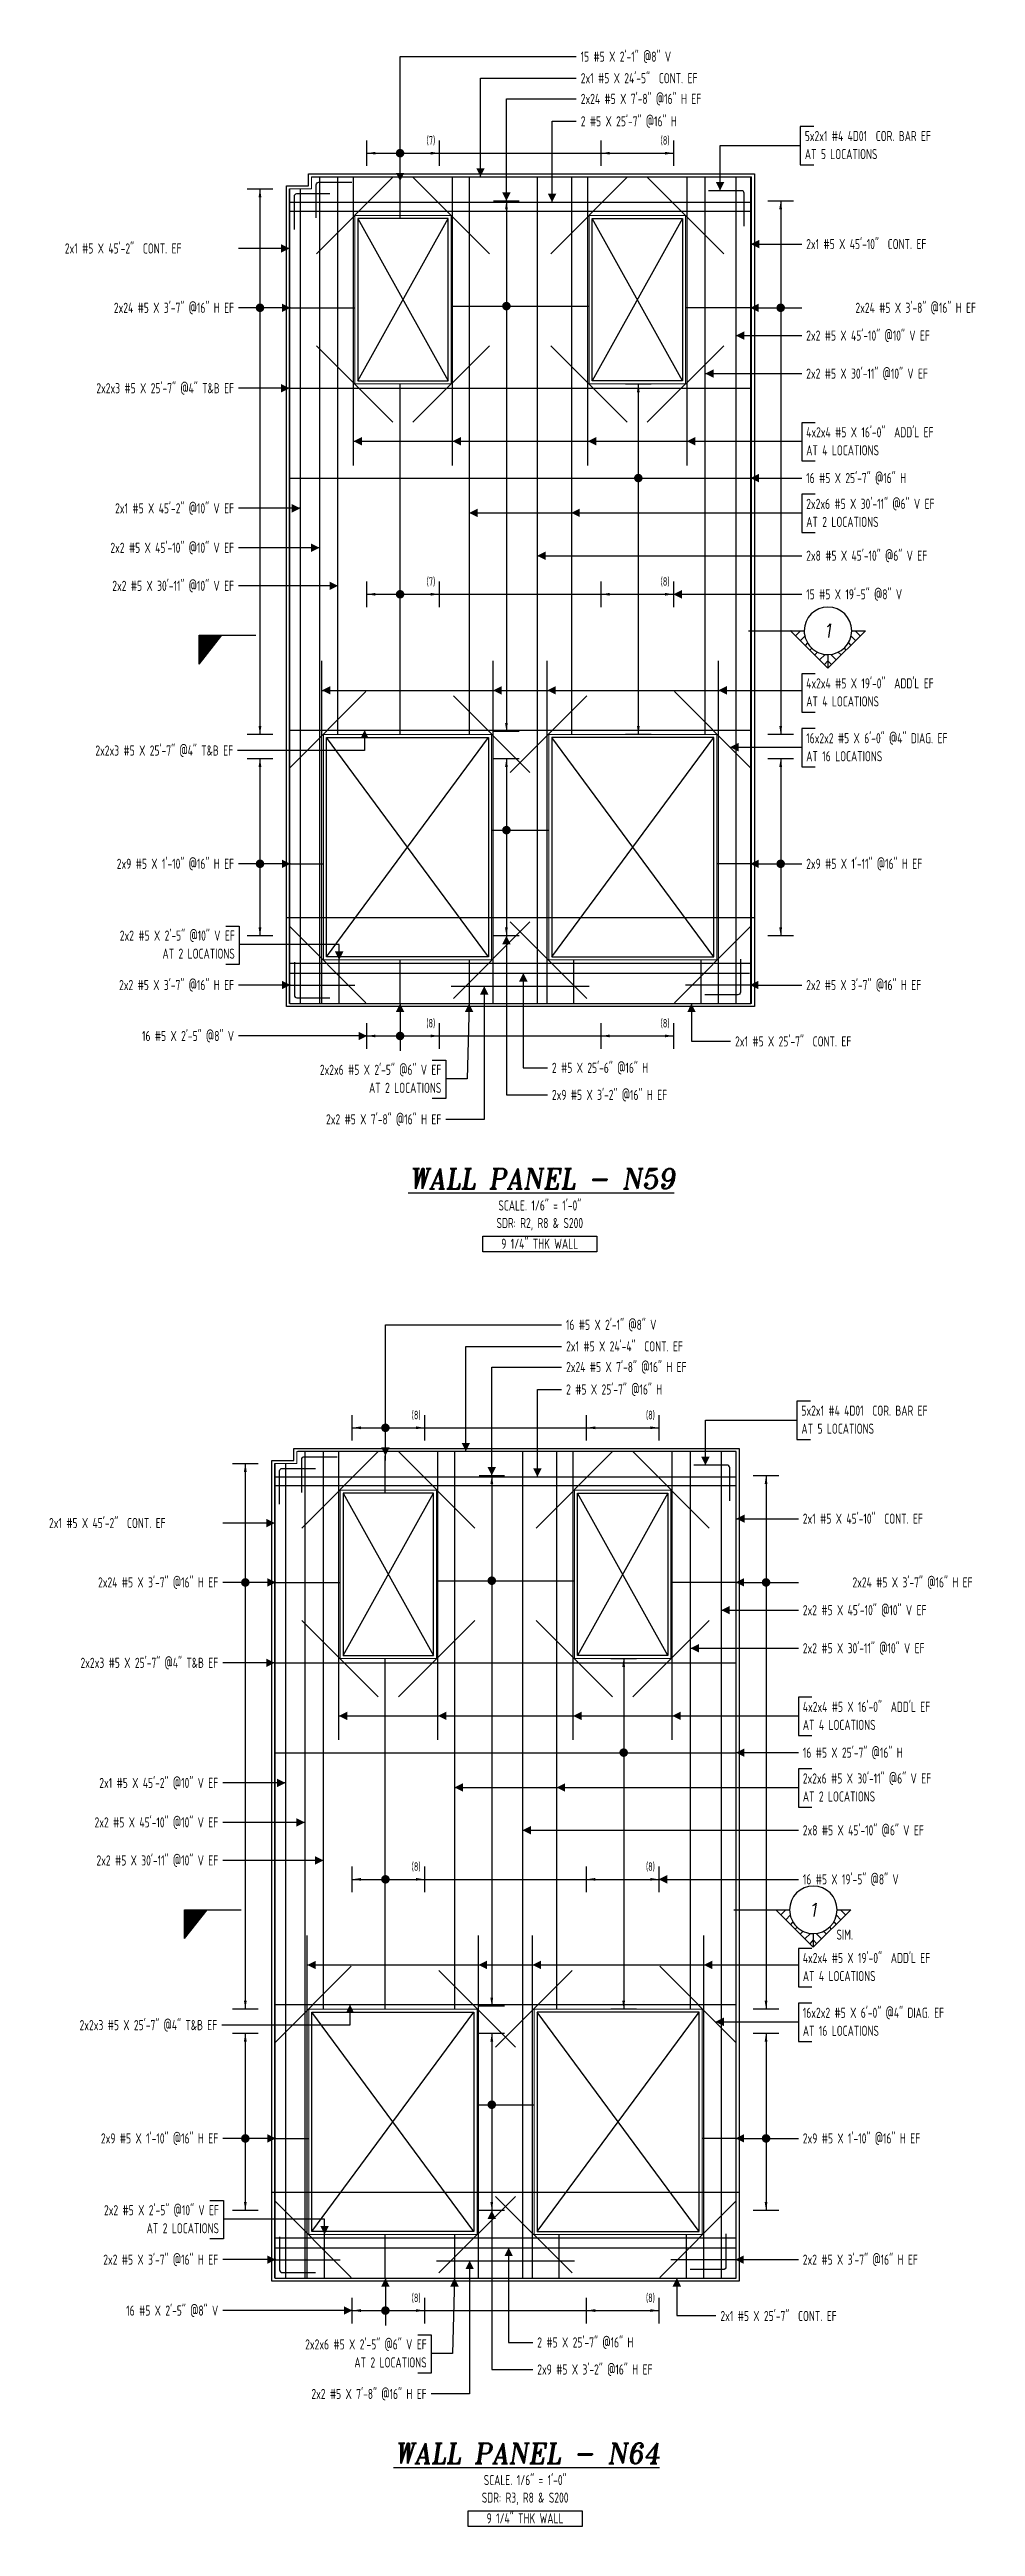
# Model space of a CAD drawing. Header units: inches. Extents: x -3675 to 33171, y -2273 to 1837.
# Drawn here: x 28696 to 29313, y -645 to 1003 of the extents above; entities that cross this region are included whole.
import ezdxf
from ezdxf.enums import TextEntityAlignment as Align

# ---------------------------------------------------------------- set-up
doc = ezdxf.new("R2010")
doc.units = ezdxf.units.IN
doc.header["$MEASUREMENT"] = 0
doc.layers.get('0').update_dxf_attribs({"linetype": 'CONTINUOUS'})
for name, color, linetype in [('0-25', 7, 'CONTINUOUS'), ('0-25TEXT', 7, 'CONTINUOUS'), ('0-35', 3, 'CONTINUOUS'), ('0-35TEXT', 3, 'CONTINUOUS'), ('0-50', 10, 'CONTINUOUS'), ('3', 3, 'CONTINUOUS'), ('BAR-LBL', 2, 'CONTINUOUS'), ('Hatch', 253, 'CONTINUOUS'), ('INTERMEDIATERANGELAY', 7, 'CONTINUOUS'), ('RANGELAY', 7, 'CONTINUOUS'), ('REBARS', 4, 'CONTINUOUS')]:
    doc.layers.add(name, color=color, linetype=linetype)
doc.layers.add('COVER', color=6, linetype='CONTINUOUS', lineweight=0, plot=False)
doc.styles.add('AR', font='ARCHQUIK.shx', dxfattribs={"width": 0.8})
doc.styles.add('ROMANT', font='romant')

msp = doc.modelspace()

# ---------------------------------------------------------------- texts
at = {"color": 7, "linetype": 'Continuous', "style": 'ROMANT', "oblique": 9, "width": 0.95}
for s, p in [('%%UWALL PANEL - N59', (29024.09254, 244.83394)), ('%%UWALL PANEL - N64', (29014.34039, -603.12668))]:
    msp.add_text(s, height=13.5, dxfattribs=at).set_placement(p, align=Align.CENTER)
at = {"layer": '0-25TEXT', "style": 'AR', "width": 0.8}
for s, p in [(' (7) ', (28955.65892, 939.48629)), (' (8) ', (29111.66589, 939.48629)), (' (7) ', (28955.65892, 646.03997)), (' (8) ', (29111.66589, 646.03997)), (' (8) ', (28955.66589, 352.20214)), (' (8) ', (29111.65892, 352.20214)), (' (8) ', (28945.91374, 91.52567)), (' (8) ', (29101.90677, 91.52567)), (' (8) ', (28945.91374, -208.88219)), (' (8) ', (29101.90677, -208.88219)), (' (8) ', (28945.91374, -495.75848)), (' (8) ', (29101.90677, -495.75848))]:
    msp.add_text(s, height=5.669291, dxfattribs=at).set_placement(p, align=Align.RIGHT)
at = {"layer": '0-35TEXT', "style": 'AR', "width": 0.8}
for s, height, p in [('AT 5 LOCATIONS', 6.7498312, (29199.14745, 929.85532)), ('AT 4 LOCATIONS', 6.7498312, (29200.09237, 732.79632)), ('AT 2 LOCATIONS', 6.7498312, (29200.09237, 685.16224)), ('AT 4 LOCATIONS', 6.7498312, (29200.09237, 565.72269)), ('AT 16 LOCATIONS', 6.7498312, (29200.09237, 529.26189)), ('AT 5 LOCATIONS', 6.7498312, (29196.88797, 81.8947)), ('AT 4 LOCATIONS', 6.7498312, (29197.83289, -115.1643)), ('AT 2 LOCATIONS', 6.7498312, (29197.83289, -162.79838)), ('SIM.', 6.749831, (29220.2281, -254.71071)), ('AT 4 LOCATIONS', 6.7498312, (29197.83289, -282.23793)), ('AT 16 LOCATIONS', 6.7498312, (29197.83289, -318.69873))]:
    msp.add_text(s, height=height, dxfattribs=at).set_placement(p)
for p in [(28819.64795, 397.93203), (28957.15578, 308.65012), (28809.11484, -450.02859), (28947.40363, -539.3105)]:
    msp.add_text('AT 2 LOCATIONS', height=6.7498312, dxfattribs=at).set_placement(p, align=Align.RIGHT)
for s, p in [('SCALE. 1/6" = 1\'-0"', (29022.72066, 230.38705)), ('SDR: R2, R8 & S200', (29022.72066, 218.71885)), ('9 1/4" THK WALL', (29022.64374, 204.93083)), ('SCALE. 1/6" = 1\'-0"', (29012.96852, -617.57357)), ('SDR: R3, R8 & S200', (29012.96852, -629.24177)), ('9 1/4" THK WALL', (29012.89159, -643.02979))]:
    msp.add_text(s, height=6.7498312, dxfattribs=at).set_placement(p, align=Align.CENTER)
at = {"layer": 'BAR-LBL', "style": 'AR', "width": 0.8}
for s, p in [('15 #5 X 2\'-1" @8" V', (29049.90332, 994.6789)), ('2x1 #5 X 24\'-5"  CONT. EF', (29049.99461, 980.34244)), ('2x24 #5 X 7\'-8" @16" H EF', (29049.99461, 966.58916)), ('2 #5 X 25\'-7" @16" H', (29049.99461, 951.66445)), ('5x2x1 #4 4D01  COR. BAR EF', (29199.14745, 941.85406)), ('2x1 #5 X 45\'-2"  CONT. EF', (28706.5038, 867.07254)), ('2x1 #5 X 45\'-10"  CONT. EF', (29200.09237, 869.97625)), ('2x2 #5 X 45\'-10" @10" V EF', (29200.09237, 809.10767)), ('2x2 #5 X 30\'-11" @10" V EF', (29200.09237, 783.80343)), ('4x2x4 #5 X 16\'-0"  ADD\'L EF', (29200.09237, 744.79506)), ('16 #5 X 25\'-7" @16" H', (29200.09237, 714.32598)), ('2x2x6 #5 X 30\'-11" @6" V EF', (29200.09237, 697.16098)), ('2x8 #5 X 45\'-10" @6" V EF', (29200.09237, 662.66265)), ('15 #5 X 19\'-5" @8" V', (29200.09237, 636.99603)), ('4x2x4 #5 X 19\'-0"  ADD\'L EF', (29200.09237, 577.72143)), ('16x2x2 #5 X 6\'-0" @4" DIAG. EF', (29200.09237, 541.26063)), ('2x9 #5 X 1\'-11" @16" H EF', (29200.09103, 457.69331)), ('2x2 #5 X 3\'-7" @16" H EF', (29200.09103, 377.02872)), ('2x1 #5 X 25\'-7"  CONT. EF', (29152.70129, 339.53491)), ('2 #5 X 25\'-6" @16" H', (29030.79991, 321.96208)), ('2x9 #5 X 3\'-2" @16" H EF', (29030.79991, 303.96117)), ('16 #5 X 2\'-1" @8" V', (29040.15118, 150.98761)), ('2x1 #5 X 24\'-4"  CONT. EF', (29040.24247, 136.65115)), ('2x24 #5 X 7\'-8" @16" H EF', (29040.24247, 122.89787)), ('2 #5 X 25\'-7" @16" H', (29040.24247, 107.97316)), ('5x2x1 #4 4D01  COR. BAR EF', (29196.88797, 93.89344)), ('2x1 #5 X 45\'-2"  CONT. EF', (28695.9707, 19.11192)), ('2x1 #5 X 45\'-10"  CONT. EF', (29197.83289, 22.01563)), ('2x2 #5 X 45\'-10" @10" V EF', (29197.83289, -38.85295)), ('2x2 #5 X 30\'-11" @10" V EF', (29197.83289, -64.15719)), ('4x2x4 #5 X 16\'-0"  ADD\'L EF', (29197.83289, -103.16556)), ('16 #5 X 25\'-7" @16" H', (29197.83289, -133.63464)), ('2x2x6 #5 X 30\'-11" @6" V EF', (29197.83289, -150.79964)), ('2x8 #5 X 45\'-10" @6" V EF', (29197.83289, -185.29797)), ('16 #5 X 19\'-5" @8" V', (29197.83289, -217.92613)), ('4x2x4 #5 X 19\'-0"  ADD\'L EF', (29197.83289, -270.23919)), ('16x2x2 #5 X 6\'-0" @4" DIAG. EF', (29197.83289, -306.69999)), ('2x9 #5 X 1\'-10" @16" H EF', (29197.83155, -390.26731)), ('2x2 #5 X 3\'-7" @16" H EF', (29197.83155, -470.9319)), ('2x1 #5 X 25\'-7"  CONT. EF', (29142.94914, -508.42571)), ('2 #5 X 25\'-7" @16" H', (29021.04776, -525.99854)), ('2x9 #5 X 3\'-2" @16" H EF', (29021.04776, -543.99945))]:
    msp.add_text(s, height=6.7492913, dxfattribs=at).set_placement(p)
for s, p in [('2x24 #5 X 3\'-7" @16" H EF', (28819.14715, 827.58547)), ('2x24 #5 X 3\'-8" @16" H EF', (29313.10675, 827.58547)), ('2x2x3 #5 X 25\'-7" @4" T&B EF', (28819.14715, 774.08866)), ('2x1 #5 X 45\'-2" @10" V EF', (28819.14715, 694.18998)), ('2x2 #5 X 45\'-10" @10" V EF', (28819.14715, 667.9264)), ('2x2 #5 X 30\'-11" @10" V EF', (28819.14715, 642.62215)), ('2x2x3 #5 X 25\'-7" @4" T&B EF', (28818.51752, 533.05835)), ('2x9 #5 X 1\'-10" @16" H EF', (28819.14715, 457.69331)), ('2x2 #5 X 2\'-5" @10" V EF', (28819.64795, 409.93077)), ('2x2 #5 X 3\'-7" @16" H EF', (28819.14715, 377.02872)), ('16 #5 X 2\'-5" @8" V', (28819.14715, 343.15821)), ('2x2x6 #5 X 2\'-5" @6" V EF', (28957.15578, 320.64886)), ('2x2 #5 X 7\'-8" @16" H EF', (28957.15578, 287.69181)), ('2x24 #5 X 3\'-7" @16" H EF', (28808.61404, -20.37516)), ('2x24 #5 X 3\'-7" @16" H EF', (29310.84727, -20.37516)), ('2x2x3 #5 X 25\'-7" @4" T&B EF', (28808.61404, -73.87196)), ('2x1 #5 X 45\'-2" @10" V EF', (28808.61404, -153.77064)), ('2x2 #5 X 45\'-10" @10" V EF', (28808.61404, -180.03422)), ('2x2 #5 X 30\'-11" @10" V EF', (28808.61404, -205.33847)), ('2x2x3 #5 X 25\'-7" @4" T&B EF', (28807.98442, -314.90227)), ('2x9 #5 X 1\'-10" @16" H EF', (28808.61404, -390.26731)), ('2x2 #5 X 2\'-5" @10" V EF', (28809.11484, -438.02985)), ('2x2 #5 X 3\'-7" @16" H EF', (28808.61405, -470.9319)), ('16 #5 X 2\'-5" @8" V', (28808.61405, -504.80241)), ('2x2x6 #5 X 2\'-5" @6" V EF', (28947.40363, -527.31176)), ('2x2 #5 X 7\'-8" @16" H EF', (28947.40363, -560.26881))]:
    msp.add_text(s, height=6.7492913, dxfattribs=at).set_placement(p, align=Align.RIGHT)

# ---------------------------------------------------------------- blocks, each defined once
blk = doc.blocks.new('leadrblk')
blk.add_lwpolyline([(0, 0, 0, 1, 0), (1, 0, 1, 1, 0)], format="xyseb")
blk = doc.blocks.new('SECTARO')
at = {"linetype": 'Continuous'}
blk.add_line((33.3, 17), (20.1, 0), dxfattribs=at)
for p, q in [((33.3, 17), (33.3, 0)), ((33.3, 0), (0, 0))]:
    blk.add_line(p, q)
for points in [[(33.3, 0), (33.3, 17), (33.3, 0), (20.1, 0)], [(33.3, 17), (20.1, 0), (33.3, 0), (33.3, 17)]]:
    blk.add_solid(points, dxfattribs=at)
blk = doc.blocks.new('*X3')
at = {"color": 0, "linetype": 'Continuous'}
for p, q in [((-1.108, 0.278), (-1.075, 0.312)), ((-1.081, 0.217), (-1.031, 0.267)), ((-1.013, 0.197), (-0.986, 0.223)), ((-0.96, 0.161), (-0.942, 0.179)), ((-0.92, 0.112), (-0.898, 0.135)), ((-0.895, 0.05), (-0.854, 0.091)), ((-0.856, 0), (-0.81, 0.046)), ((-0.768, 0), (-0.765, 0.002))]:
    blk.add_line(p, q, dxfattribs=at)
blk = doc.blocks.new('*X2')
at = {"color": 0, "linetype": 'Continuous'}
for p, q in [((-1.108, 0.278), (-1.075, 0.312)), ((-0.96, 0.161), (-0.942, 0.179)), ((-0.856, 0), (-0.81, 0.046))]:
    blk.add_line(p, q, dxfattribs=at)
blk = doc.blocks.new('SECTNU')
at = {"linetype": 'Continuous'}
blk.add_line((-24.7, 0), (-32.8, 0), dxfattribs=at)
blk.add_line((0, 0), (-24.7, 0))
at = {"layer": '3'}
for p, q in [((-68.9, 0), (-46.8, 22.1)), ((-60.8, 0), (-68.9, 0))]:
    blk.add_line(p, q, dxfattribs=at)
at = {"layer": '3', "linetype": 'Continuous'}
blk.add_line((-46.8, 14), (-46.8, 22.1), dxfattribs=at)
at = {"layer": '3'}
for points in [[(-46.8, 22.1), (-24.7, 0), (-32.8, 0, 1)], [(-32.8, 0, 0.414214), (-46.8, 14)]]:
    blk.add_lwpolyline(points, format="xyb", dxfattribs=at)
for start, end in [(90, 180), (180, 0)]:
    blk.add_arc((-46.8, 0), 14, start, end, dxfattribs=at)
at = {"linetype": 'Continuous', "xscale": -64, "yscale": 64, "zscale": 64, "rotation": 359.9999999999999}
blk.add_blockref('*X3', (-117.7, 0), dxfattribs=at)
at = {"linetype": 'Continuous', "xscale": 64, "yscale": 64, "zscale": 64}
for name in ['*X3', '*X2']:
    blk.add_blockref(name, (24.1, 0), dxfattribs=at)
at = {"linetype": 'Continuous', "style": 'ROMANT', "oblique": 9, "width": 0.9}
blk.add_attdef('NO', text='', height=8, dxfattribs=at).set_placement((-46.8, 0), align=Align.MIDDLE)
blk = doc.blocks.new('*U2139', base_point=(29110.6, -121.8))
at = {"layer": 'REBARS', "color": 0}
blk.add_lwpolyline([(29110.9, -121.8), (29110.9, 70.2)], dxfattribs=at)
blk = doc.blocks.new('*U2140', base_point=(29045.2, -121.8))
at = {"layer": 'REBARS', "color": 0}
blk.add_lwpolyline([(29044.9, -121.8), (29044.9, 70.2)], dxfattribs=at)
blk = doc.blocks.new('*U2141', base_point=(28954.6, -121.8))
at = {"layer": 'REBARS', "color": 0}
blk.add_lwpolyline([(28954.9, -121.8), (28954.9, 70.2)], dxfattribs=at)
blk = doc.blocks.new('*U2142', base_point=(28889.2, -121.8))
at = {"layer": 'REBARS', "color": 0}
blk.add_lwpolyline([(28888.9, -121.8), (28888.9, 70.2)], dxfattribs=at)
blk = doc.blocks.new('*U2209', base_point=(28993.1, -425.7))
at = {"layer": 'REBARS', "color": 0}
blk.add_lwpolyline([(28993.3, -425.5), (29044.2, -476.4)], dxfattribs=at)
blk = doc.blocks.new('*U2210', base_point=(28993.1, -326))
at = {"layer": 'REBARS', "color": 0}
blk.add_lwpolyline([(28993.3, -326.2), (29044.2, -275.3)], dxfattribs=at)
blk = doc.blocks.new('*U2211', base_point=(28846.1, -428.7))
at = {"layer": 'REBARS', "color": 0}
blk.add_lwpolyline([(28846.3, -428.5), (28897.2, -479.4)], dxfattribs=at)
blk = doc.blocks.new('*U2212', base_point=(29006.7, -425.7))
at = {"layer": 'REBARS', "color": 0}
blk.add_lwpolyline([(29006.5, -425.5), (28955.6, -476.4)], dxfattribs=at)
blk = doc.blocks.new('*U2213', base_point=(28846.1, -323))
at = {"layer": 'REBARS', "color": 0}
blk.add_lwpolyline([(28846.3, -323.2), (28897.2, -272.3)], dxfattribs=at)
blk = doc.blocks.new('*U2214', base_point=(29006.7, -326))
at = {"layer": 'REBARS', "color": 0}
blk.add_lwpolyline([(29006.5, -326.2), (28955.6, -275.3)], dxfattribs=at)
blk = doc.blocks.new('*U2215', base_point=(29020.1, -42.4))
at = {"layer": 'REBARS', "color": 0}
blk.add_lwpolyline([(29020.3, -42.2), (29071.2, -93.1)], dxfattribs=at)
blk = doc.blocks.new('*U2216', base_point=(29135.7, -42.4))
at = {"layer": 'REBARS', "color": 0}
blk.add_lwpolyline([(29135.5, -42.2), (29084.6, -93.1)], dxfattribs=at)
blk = doc.blocks.new('*U2217', base_point=(29020.1, 19.3))
at = {"layer": 'REBARS', "color": 0}
blk.add_lwpolyline([(29020.3, 19.1), (29071.2, 70)], dxfattribs=at)
blk = doc.blocks.new('*U2218', base_point=(29135.7, 19.3))
at = {"layer": 'REBARS', "color": 0}
blk.add_lwpolyline([(29135.5, 19.1), (29084.6, 70)], dxfattribs=at)
blk = doc.blocks.new('*U2219', base_point=(28864.1, -42.4))
at = {"layer": 'REBARS', "color": 0}
blk.add_lwpolyline([(28864.3, -42.2), (28915.2, -93.1)], dxfattribs=at)
blk = doc.blocks.new('*U2220', base_point=(28979.7, -42.4))
at = {"layer": 'REBARS', "color": 0}
blk.add_lwpolyline([(28979.5, -42.2), (28928.6, -93.1)], dxfattribs=at)
blk = doc.blocks.new('*U2221', base_point=(28864.1, 19.3))
at = {"layer": 'REBARS', "color": 0}
blk.add_lwpolyline([(28864.3, 19.1), (28915.2, 70)], dxfattribs=at)
blk = doc.blocks.new('*U2222', base_point=(28979.7, 19.3))
at = {"layer": 'REBARS', "color": 0}
blk.add_lwpolyline([(28979.5, 19.1), (28928.6, 70)], dxfattribs=at)
blk = doc.blocks.new('*U2398', base_point=(28849.3, -476.3))
at = {"layer": 'REBARS', "color": 0}
blk.add_lwpolyline([(28849.5, -452.3), (28849.5, -474.3, 0.414214), (28851.3, -476.1), (28873.3, -476.1)], format="xyb", dxfattribs=at)
blk = doc.blocks.new('*U2399', base_point=(29146.8, -474.3))
at = {"layer": 'REBARS', "color": 0}
blk.add_lwpolyline([(29146.6, -450.3), (29146.6, -472.3, -0.414214), (29144.8, -474.1), (29122.8, -474.1)], format="xyb", dxfattribs=at)
blk = doc.blocks.new('*U2467', base_point=(29153.8, -479.8))
at = {"layer": 'REBARS', "color": 0}
blk.add_lwpolyline([(29153.5, -479.8), (29153.5, 70.2)], dxfattribs=at)
blk = doc.blocks.new('*U2511', base_point=(28846.6, -479.8))
at = {"layer": 'REBARS', "color": 0}
blk.add_lwpolyline([(28846.3, -479.8), (28846.3, 62.2)], dxfattribs=at)
blk = doc.blocks.new('*U2072', base_point=(28920.3, 42.2))
at = {"layer": 'REBARS', "color": 0}
blk.add_lwpolyline([(28919.9, 42.2), (28919.9, 67.2)], dxfattribs=at)
blk = doc.blocks.new('*U2400', base_point=(28849.3, 59.2))
at = {"layer": 'REBARS', "color": 0}
blk.add_lwpolyline([(28849.5, 35.2), (28849.5, 57.2, -0.414214), (28851.3, 58.9), (28873.3, 58.9)], format="xyb", dxfattribs=at)
blk = doc.blocks.new('*U2570', base_point=(28846.3, -130.6))
at = {"layer": 'REBARS', "color": 0}
blk.add_lwpolyline([(28846.3, -130.3), (29153.3, -130.3)], dxfattribs=at)
blk = doc.blocks.new('rendmark')
at = {"color": 4}
blk.add_line((0, -3), (0, 3), dxfattribs=at)
blk = doc.blocks.new('rarrow')
at = {"color": 7}
blk.add_solid([(2, -0.33), (2, 0.33), (0, 0)], dxfattribs=at)
blk = doc.blocks.new('*U3233', base_point=(29078.6, -67.5))
at = {"layer": 'RANGELAY'}
blk.add_line((29078.6, -67.5), (29078.6, -300.8), dxfattribs=at)
at = {"layer": 'RANGELAY', "xscale": 2.834645669291339, "yscale": 2.834645669291339}
for name, p, rotation in [('rendmark', (29078.6, -67.5), 269.9999999999999), ('rarrow', (29078.6, -67.5), 269.9999999999999), ('rarrow', (29078.6, -300.8), 89.999996929531), ('rendmark', (29078.6, -300.8), 89.999996929531)]:
    blk.add_blockref(name, p, dxfattribs=dict(at, rotation=rotation))
blk = doc.blocks.new('VPM7D9B80')
at = {"const_width": 1}
blk.add_lwpolyline([(-0.5, 0, 1), (0.5, 0, 1)], format="xyb", close=True, dxfattribs=at)
blk = doc.blocks.new('*U2658', base_point=(28861.5, 69.8))
at = {"layer": 'REBARS', "color": 0}
blk.add_lwpolyline([(28861.5, 70.2), (29153.5, 70.2)], dxfattribs=at)
blk = doc.blocks.new('*U2512', base_point=(28846, 62.2))
at = {"layer": 'REBARS', "color": 0}
blk.add_lwpolyline([(28846.3, 62.2), (28846.3, -479.8)], dxfattribs=at)
blk = doc.blocks.new('*U2401', base_point=(28863.9, 66.8))
at = {"layer": 'REBARS', "color": 0}
blk.add_lwpolyline([(28864.2, 42.8), (28864.2, 64.8, -0.414214), (28865.9, 66.6), (28887.9, 66.6)], format="xyb", dxfattribs=at)
blk = doc.blocks.new('*U2510', base_point=(28853.2, 62.2))
at = {"layer": 'REBARS', "color": 0}
blk.add_lwpolyline([(28853.5, 62.2), (28853.5, -479.8)], dxfattribs=at)
blk = doc.blocks.new('*U2402', base_point=(29149.3, 61.2))
at = {"layer": 'REBARS', "color": 0}
blk.add_lwpolyline([(29149.1, 37.2), (29149.1, 59.2, 0.414214), (29147.3, 61), (29125.3, 61)], format="xyb", dxfattribs=at)
blk = doc.blocks.new('*U2028', base_point=(28920.3, -479.8))
at = {"layer": 'REBARS', "color": 0}
blk.add_lwpolyline([(28919.9, -479.8), (28919.9, -450.8)], dxfattribs=at)
blk = doc.blocks.new('*U2079', base_point=(28920.3, -300.8))
at = {"layer": 'REBARS', "color": 0}
blk.add_lwpolyline([(28919.9, -300.8), (28919.9, -67.8)], dxfattribs=at)
blk = doc.blocks.new('*U2569', base_point=(28846.5, 52.9))
at = {"layer": 'REBARS', "color": 0}
blk.add_lwpolyline([(28846.5, 53.2), (29153.5, 53.2)], dxfattribs=at)
blk = doc.blocks.new('*U3232', base_point=(29173.3, -316.8))
at = {"layer": 'RANGELAY'}
blk.add_line((29173.3, -316.8), (29173.3, -434.8), dxfattribs=at)
at = {"layer": 'RANGELAY', "xscale": 2.834645669291339, "yscale": 2.834645669291339}
for name, p, rotation in [('rendmark', (29173.3, -316.8), 269.9999999999999), ('rarrow', (29173.3, -316.8), 269.9999999999999), ('rendmark', (29173.3, -434.8), 89.999996929531), ('rarrow', (29173.3, -434.8), 89.999996929531)]:
    blk.add_blockref(name, p, dxfattribs=dict(at, rotation=rotation))
blk = doc.blocks.new('VPM7DA0E0')
at = {"const_width": 1}
blk.add_lwpolyline([(-0.5, 0, 1), (0.5, 0, 1)], format="xyb", close=True, dxfattribs=at)
blk = doc.blocks.new('*U2776', base_point=(29153.1, -387.2))
at = {"layer": 'REBARS', "color": 0}
blk.add_lwpolyline([(29153.1, -386.9), (29131.1, -386.9)], dxfattribs=at)
blk = doc.blocks.new('*U3231', base_point=(29173.3, 54.2))
at = {"layer": 'RANGELAY'}
blk.add_line((29173.3, 54.2), (29173.3, -300.8), dxfattribs=at)
at = {"layer": 'RANGELAY', "xscale": 2.834645669291339, "yscale": 2.834645669291339}
for name, p, rotation in [('rendmark', (29173.3, 54.2), 269.9999999999999), ('rarrow', (29173.3, 54.2), 269.9999999999999), ('rarrow', (29173.3, -300.8), 89.999996929531), ('rendmark', (29173.3, -300.8), 89.999996929531)]:
    blk.add_blockref(name, p, dxfattribs=dict(at, rotation=rotation))
blk = doc.blocks.new('VPM7DA1E0')
at = {"const_width": 1}
blk.add_lwpolyline([(-0.5, 0, 1), (0.5, 0, 1)], format="xyb", close=True, dxfattribs=at)
blk = doc.blocks.new('*U2732', base_point=(29153.1, -17.3))
at = {"layer": 'REBARS', "color": 0}
blk.add_lwpolyline([(29153.1, -17), (29110.1, -17)], dxfattribs=at)
blk = doc.blocks.new('*U3230', base_point=(28826.7, -316.8))
at = {"layer": 'RANGELAY'}
blk.add_line((28826.7, -316.8), (28826.7, -434.8), dxfattribs=at)
at = {"layer": 'RANGELAY', "xscale": 2.834645669291339, "yscale": 2.834645669291339}
for name, p, rotation in [('rendmark', (28826.7, -316.8), 269.9999999999999), ('rarrow', (28826.7, -316.8), 269.9999999999999), ('rendmark', (28826.7, -434.8), 89.999996929531), ('rarrow', (28826.7, -434.8), 89.999996929531)]:
    blk.add_blockref(name, p, dxfattribs=dict(at, rotation=rotation))
blk = doc.blocks.new('VPM7DA2E0')
at = {"const_width": 1}
blk.add_lwpolyline([(-0.5, 0, 1), (0.5, 0, 1)], format="xyb", close=True, dxfattribs=at)
blk = doc.blocks.new('*U2775', base_point=(28846.9, -387.2))
at = {"layer": 'REBARS', "color": 0}
blk.add_lwpolyline([(28846.9, -386.9), (28868.9, -386.9)], dxfattribs=at)
blk = doc.blocks.new('*U3229', base_point=(28826.7, 62.2))
at = {"layer": 'RANGELAY'}
blk.add_line((28826.7, 62.2), (28826.7, -300.8), dxfattribs=at)
at = {"layer": 'RANGELAY', "xscale": 2.834645669291339, "yscale": 2.834645669291339}
for name, p, rotation in [('rendmark', (28826.7, 62.2), 269.9999999999999), ('rarrow', (28826.7, 62.2), 269.9999999999999), ('rarrow', (28826.7, -300.8), 89.999996929531), ('rendmark', (28826.7, -300.8), 89.999996929531)]:
    blk.add_blockref(name, p, dxfattribs=dict(at, rotation=rotation))
blk = doc.blocks.new('VPM7DA3E0')
at = {"const_width": 1}
blk.add_lwpolyline([(-0.5, 0, 1), (0.5, 0, 1)], format="xyb", close=True, dxfattribs=at)
blk = doc.blocks.new('*U2731', base_point=(28846.9, -17.3))
at = {"layer": 'REBARS', "color": 0}
blk.add_lwpolyline([(28846.9, -17), (28889.9, -17)], dxfattribs=at)
blk = doc.blocks.new('*U2103', base_point=(28879, -300.8))
at = {"layer": 'REBARS', "color": 0}
blk.add_lwpolyline([(28878.7, -300.8), (28878.7, 70.2)], dxfattribs=at)
blk = doc.blocks.new('*U2466', base_point=(28866, 70.2))
at = {"layer": 'REBARS', "color": 0}
blk.add_lwpolyline([(28866.3, 70.2), (28866.3, -479.8)], dxfattribs=at)
blk = doc.blocks.new('*U3228', base_point=(28990.7, 54.2))
at = {"layer": 'RANGELAY'}
blk.add_line((28990.7, 54.2), (28990.7, -298.8), dxfattribs=at)
at = {"layer": 'RANGELAY', "xscale": 2.834645669291339, "yscale": 2.834645669291339}
for name, p, rotation in [('rendmark', (28990.7, 54.2), 269.9999999999999), ('rarrow', (28990.7, 54.2), 269.9999999999999), ('rarrow', (28990.7, -298.8), 89.999996929531), ('rendmark', (28990.7, -298.8), 89.999996929531)]:
    blk.add_blockref(name, p, dxfattribs=dict(at, rotation=rotation))
blk = doc.blocks.new('VPM7DA620')
at = {"const_width": 1}
blk.add_lwpolyline([(-0.5, 0, 1), (0.5, 0, 1)], format="xyb", close=True, dxfattribs=at)
blk = doc.blocks.new('*U2795', base_point=(28953.9, -16.2))
at = {"layer": 'REBARS', "color": 0}
blk.add_lwpolyline([(28953.9, -15.9), (29045.9, -15.9)], dxfattribs=at)
blk = doc.blocks.new('*U3227', base_point=(28990.7, -316.8))
at = {"layer": 'RANGELAY'}
blk.add_line((28990.7, -316.8), (28990.7, -434.8), dxfattribs=at)
at = {"layer": 'RANGELAY', "xscale": 2.834645669291339, "yscale": 2.834645669291339}
for name, p, rotation in [('rendmark', (28990.7, -316.8), 269.9999999999999), ('rarrow', (28990.7, -316.8), 269.9999999999999), ('rendmark', (28990.7, -434.8), 89.999996929531), ('rarrow', (28990.7, -434.8), 89.999996929531)]:
    blk.add_blockref(name, p, dxfattribs=dict(at, rotation=rotation))
blk = doc.blocks.new('VPM7DA720')
at = {"const_width": 1}
blk.add_lwpolyline([(-0.5, 0, 1), (0.5, 0, 1)], format="xyb", close=True, dxfattribs=at)
blk = doc.blocks.new('*U2815', base_point=(28980.9, -364.8))
at = {"layer": 'REBARS', "color": 0}
blk.add_lwpolyline([(28980.9, -364.5), (29018.9, -364.5)], dxfattribs=at)
blk = doc.blocks.new('*U2568', base_point=(28846.5, -479.5))
at = {"layer": 'REBARS', "color": 0}
blk.add_lwpolyline([(28846.5, -479.8), (29153.5, -479.8)], dxfattribs=at)
blk = doc.blocks.new('*U2465', base_point=(29010.9, 70.2))
at = {"layer": 'REBARS', "color": 0}
blk.add_lwpolyline([(29011.2, 70.2), (29011.2, -479.8)], dxfattribs=at)
blk = doc.blocks.new('*U2101', base_point=(29033.6, 70.2))
at = {"layer": 'REBARS', "color": 0}
blk.add_lwpolyline([(29033.9, 70.2), (29033.9, -300.8)], dxfattribs=at)
blk = doc.blocks.new('*U2102', base_point=(28965.6, 70.2))
at = {"layer": 'REBARS', "color": 0}
blk.add_lwpolyline([(28965.9, 70.2), (28965.9, -300.8)], dxfattribs=at)
blk = doc.blocks.new('*U2223', base_point=(29153.8, -428.7))
at = {"layer": 'REBARS', "color": 0}
blk.add_lwpolyline([(29153.5, -428.5), (29102.6, -479.4)], dxfattribs=at)
blk = doc.blocks.new('*U2224', base_point=(29153.8, -323))
at = {"layer": 'REBARS', "color": 0}
blk.add_lwpolyline([(29153.5, -323.2), (29102.6, -272.3)], dxfattribs=at)
blk = doc.blocks.new('*U2680', base_point=(29131.6, -479.8))
at = {"layer": 'REBARS', "color": 0}
blk.add_lwpolyline([(29131.9, -479.8), (29131.9, -251.8)], dxfattribs=at)
blk = doc.blocks.new('*U2681', base_point=(29018.2, -479.8))
at = {"layer": 'REBARS', "color": 0}
blk.add_lwpolyline([(29017.9, -479.8), (29017.9, -251.8)], dxfattribs=at)
blk = doc.blocks.new('*U2682', base_point=(28981.6, -479.8))
at = {"layer": 'REBARS', "color": 0}
blk.add_lwpolyline([(28981.9, -479.8), (28981.9, -251.8)], dxfattribs=at)
blk = doc.blocks.new('*U2683', base_point=(28868.2, -479.8))
at = {"layer": 'REBARS', "color": 0}
blk.add_lwpolyline([(28867.9, -479.8), (28867.9, -251.8)], dxfattribs=at)
blk = doc.blocks.new('*U2040', base_point=(29120.1, -479.8))
at = {"layer": 'REBARS', "color": 0}
blk.add_lwpolyline([(29120.4, -479.8), (29120.4, -450.8)], dxfattribs=at)
blk = doc.blocks.new('*U2041', base_point=(28879.7, -479.8))
at = {"layer": 'REBARS', "color": 0}
blk.add_lwpolyline([(28879.4, -479.8), (28879.4, -450.8)], dxfattribs=at)
blk = doc.blocks.new('*U2566', base_point=(28846.3, -70.2))
at = {"layer": 'REBARS', "color": 0}
blk.add_lwpolyline([(28846.3, -70.5), (29153.3, -70.5)], dxfattribs=at)
blk = doc.blocks.new('*U2567', base_point=(28846.3, 47))
at = {"layer": 'REBARS', "color": 0}
blk.add_lwpolyline([(28846.3, 47.4), (29153.3, 47.4)], dxfattribs=at)
blk = doc.blocks.new('*U2038', base_point=(29035, -450.8))
at = {"layer": 'REBARS', "color": 0}
blk.add_lwpolyline([(29035.4, -450.8), (29035.4, -479.8)], dxfattribs=at)
blk = doc.blocks.new('*U2039', base_point=(28965.6, -450.8))
at = {"layer": 'REBARS', "color": 0}
blk.add_lwpolyline([(28965.9, -450.8), (28965.9, -479.8)], dxfattribs=at)
blk = doc.blocks.new('*U2564', base_point=(28846.3, -452.7))
at = {"layer": 'REBARS', "color": 0}
blk.add_lwpolyline([(28846.3, -453), (29153.3, -453)], dxfattribs=at)
blk = doc.blocks.new('*U2565', base_point=(28846.3, -298.2))
at = {"layer": 'REBARS', "color": 0}
blk.add_lwpolyline([(28846.3, -297.9), (29153.3, -297.9)], dxfattribs=at)
blk = doc.blocks.new('*U3155', base_point=(28897.9, -501.4))
at = {"layer": 'INTERMEDIATERANGELAY'}
blk.add_line((28945.9, -501.4), (29053.9, -501.4), dxfattribs=at)
at = {"layer": 'RANGELAY'}
for p, q in [((28897.9, -501.4), (28945.9, -501.4)), ((29053.9, -501.4), (29101.9, -501.4))]:
    blk.add_line(p, q, dxfattribs=at)
at = {"layer": 'RANGELAY', "xscale": 2.834645669291339, "yscale": 2.834645669291339}
for name, p in [('rendmark', (28897.9, -501.4)), ('rendmark', (29053.9, -501.4)), ('rarrow', (28897.9, -501.4)), ('rarrow', (29053.9, -501.4))]:
    blk.add_blockref(name, p, dxfattribs=at)
at = {"layer": 'RANGELAY', "xscale": 2.834645669291339, "yscale": 2.834645669291339, "rotation": 179.999996929531}
for name, p in [('rendmark', (28945.9, -501.4)), ('rendmark', (29101.9, -501.4)), ('rarrow', (28945.9, -501.4)), ('rarrow', (29101.9, -501.4))]:
    blk.add_blockref(name, p, dxfattribs=at)
blk = doc.blocks.new('VPM7DAFA0')
at = {"const_width": 1}
blk.add_lwpolyline([(-0.5, 0, 1), (0.5, 0, 1)], format="xyb", close=True, dxfattribs=at)
blk = doc.blocks.new('*U3226', base_point=(28897.9, -214.6))
at = {"layer": 'INTERMEDIATERANGELAY'}
blk.add_line((28945.9, -214.6), (29053.9, -214.6), dxfattribs=at)
at = {"layer": 'RANGELAY'}
for p, q in [((28897.9, -214.6), (28945.9, -214.6)), ((29053.9, -214.6), (29101.9, -214.6))]:
    blk.add_line(p, q, dxfattribs=at)
at = {"layer": 'RANGELAY', "xscale": 2.834645669291339, "yscale": 2.834645669291339}
for name, p in [('rendmark', (28897.9, -214.6)), ('rarrow', (28897.9, -214.6)), ('rendmark', (29053.9, -214.6)), ('rarrow', (29053.9, -214.6))]:
    blk.add_blockref(name, p, dxfattribs=at)
at = {"layer": 'RANGELAY', "xscale": 2.834645669291339, "yscale": 2.834645669291339, "rotation": 179.999996929531}
for name, p in [('rarrow', (28945.9, -214.6)), ('rendmark', (28945.9, -214.6)), ('rarrow', (29101.9, -214.6)), ('rendmark', (29101.9, -214.6))]:
    blk.add_blockref(name, p, dxfattribs=at)
blk = doc.blocks.new('VPM7DB040')
at = {"const_width": 1}
blk.add_lwpolyline([(-0.5, 0, 1), (0.5, 0, 1)], format="xyb", close=True, dxfattribs=at)
blk = doc.blocks.new('*U3225', base_point=(28897.9, 85.9))
at = {"layer": 'INTERMEDIATERANGELAY'}
blk.add_line((28945.9, 85.9), (29053.9, 85.9), dxfattribs=at)
at = {"layer": 'RANGELAY'}
for p, q in [((28897.9, 85.9), (28945.9, 85.9)), ((29053.9, 85.9), (29101.9, 85.9))]:
    blk.add_line(p, q, dxfattribs=at)
at = {"layer": 'RANGELAY', "xscale": 2.834645669291339, "yscale": 2.834645669291339}
for name, p in [('rendmark', (28897.9, 85.9)), ('rarrow', (28897.9, 85.9)), ('rendmark', (29053.9, 85.9)), ('rarrow', (29053.9, 85.9))]:
    blk.add_blockref(name, p, dxfattribs=at)
at = {"layer": 'RANGELAY', "xscale": 2.834645669291339, "yscale": 2.834645669291339, "rotation": 179.999996929531}
for name, p in [('rarrow', (28945.9, 85.9)), ('rendmark', (28945.9, 85.9)), ('rarrow', (29101.9, 85.9)), ('rendmark', (29101.9, 85.9))]:
    blk.add_blockref(name, p, dxfattribs=at)
blk = doc.blocks.new('VPM7DB0E0')
at = {"const_width": 1}
blk.add_lwpolyline([(-0.5, 0, 1), (0.5, 0, 1)], format="xyb", close=True, dxfattribs=at)
blk = doc.blocks.new('*U2100', base_point=(29122.8, -300.8))
at = {"layer": 'REBARS', "color": 0}
blk.add_lwpolyline([(29123.1, -300.8), (29123.1, 70.2)], dxfattribs=at)
blk = doc.blocks.new('*U2464', base_point=(29143.8, 70.2))
at = {"layer": 'REBARS', "color": 0}
blk.add_lwpolyline([(29143.5, 70.2), (29143.5, -479.8)], dxfattribs=at)
blk = doc.blocks.new('*U2730', base_point=(29152.9, -467.9))
at = {"layer": 'REBARS', "color": 0}
blk.add_lwpolyline([(29152.9, -467.6), (29109.9, -467.6)], dxfattribs=at)
blk = doc.blocks.new('*U2563', base_point=(28846.5, -459.9))
at = {"layer": 'REBARS', "color": 0}
blk.add_lwpolyline([(28846.5, -459.6), (29153.5, -459.6)], dxfattribs=at)
blk = doc.blocks.new('*U2729', base_point=(28846.9, -467.9))
at = {"layer": 'REBARS', "color": 0}
blk.add_lwpolyline([(28846.9, -467.6), (28889.9, -467.6)], dxfattribs=at)
blk = doc.blocks.new('*U2794', base_point=(28953.9, -468.5))
at = {"layer": 'REBARS', "color": 0}
blk.add_lwpolyline([(28953.9, -468.2), (29045.9, -468.2)], dxfattribs=at)
blk = doc.blocks.new('*U3224', base_point=(28907.7, 640.4))
at = {"layer": 'INTERMEDIATERANGELAY'}
blk.add_line((28955.7, 640.4), (29063.7, 640.4), dxfattribs=at)
at = {"layer": 'RANGELAY'}
for p, q in [((28907.7, 640.4), (28955.7, 640.4)), ((29063.7, 640.4), (29111.7, 640.4))]:
    blk.add_line(p, q, dxfattribs=at)
at = {"layer": 'RANGELAY', "xscale": 2.834645669291339, "yscale": 2.834645669291339}
for name, p in [('rendmark', (28907.7, 640.4)), ('rendmark', (29063.7, 640.4)), ('rarrow', (28907.7, 640.4)), ('rarrow', (29063.7, 640.4))]:
    blk.add_blockref(name, p, dxfattribs=at)
at = {"layer": 'RANGELAY', "xscale": 2.834645669291339, "yscale": 2.834645669291339, "rotation": 179.999996929531}
for name, p in [('rendmark', (28955.7, 640.4)), ('rendmark', (29111.7, 640.4)), ('rarrow', (28955.7, 640.4)), ('rarrow', (29111.7, 640.4))]:
    blk.add_blockref(name, p, dxfattribs=at)
blk = doc.blocks.new('VPM7DB550')
at = {"const_width": 1}
blk.add_lwpolyline([(-0.5, 0, 1), (0.5, 0, 1)], format="xyb", close=True, dxfattribs=at)
blk = doc.blocks.new('*U3214', base_point=(28907.7, 933.8))
at = {"layer": 'INTERMEDIATERANGELAY'}
blk.add_line((28955.7, 933.8), (29063.7, 933.8), dxfattribs=at)
at = {"layer": 'RANGELAY'}
for p, q in [((28907.7, 933.8), (28955.7, 933.8)), ((29063.7, 933.8), (29111.7, 933.8))]:
    blk.add_line(p, q, dxfattribs=at)
at = {"layer": 'RANGELAY', "xscale": 2.834645669291339, "yscale": 2.834645669291339}
for name, p in [('rendmark', (28907.7, 933.8)), ('rendmark', (29063.7, 933.8)), ('rarrow', (28907.7, 933.8)), ('rarrow', (29063.7, 933.8))]:
    blk.add_blockref(name, p, dxfattribs=at)
at = {"layer": 'RANGELAY', "xscale": 2.834645669291339, "yscale": 2.834645669291339, "rotation": 179.999996929531}
for name, p in [('rendmark', (28955.7, 933.8)), ('rendmark', (29111.7, 933.8)), ('rarrow', (28955.7, 933.8)), ('rarrow', (29111.7, 933.8))]:
    blk.add_blockref(name, p, dxfattribs=at)
blk = doc.blocks.new('VPM7DE610')
at = {"const_width": 1}
blk.add_lwpolyline([(-0.5, 0, 1), (0.5, 0, 1)], format="xyb", close=True, dxfattribs=at)
blk = doc.blocks.new('*U3212', base_point=(28907.7, 346.5))
at = {"layer": 'INTERMEDIATERANGELAY'}
blk.add_line((28955.7, 346.5), (29063.7, 346.5), dxfattribs=at)
at = {"layer": 'RANGELAY'}
for p, q in [((28907.7, 346.5), (28955.7, 346.5)), ((29063.7, 346.5), (29111.7, 346.5))]:
    blk.add_line(p, q, dxfattribs=at)
at = {"layer": 'RANGELAY', "xscale": 2.834645669291339, "yscale": 2.834645669291339}
for name, p in [('rendmark', (28907.7, 346.5)), ('rarrow', (28907.7, 346.5)), ('rendmark', (29063.7, 346.5)), ('rarrow', (29063.7, 346.5))]:
    blk.add_blockref(name, p, dxfattribs=at)
at = {"layer": 'RANGELAY', "xscale": 2.834645669291339, "yscale": 2.834645669291339, "rotation": 179.999996929531}
for name, p in [('rarrow', (28955.7, 346.5)), ('rendmark', (28955.7, 346.5)), ('rarrow', (29111.7, 346.5)), ('rendmark', (29111.7, 346.5))]:
    blk.add_blockref(name, p, dxfattribs=at)
blk = doc.blocks.new('VPM7DE810')
at = {"const_width": 1}
blk.add_lwpolyline([(-0.5, 0, 1), (0.5, 0, 1)], format="xyb", close=True, dxfattribs=at)
blk = doc.blocks.new('*U2793', base_point=(28963.7, 379.4))
at = {"layer": 'REBARS', "color": 0}
blk.add_lwpolyline([(28963.7, 379.7), (29055.7, 379.7)], dxfattribs=at)
blk = doc.blocks.new('*U1916', base_point=(28930, 547.1))
at = {"layer": 'REBARS', "color": 0}
blk.add_lwpolyline([(28929.7, 547.1), (28929.7, 780.1)], dxfattribs=at)
blk = doc.blocks.new('*U1917', base_point=(28930, 368.1))
at = {"layer": 'REBARS', "color": 0}
blk.add_lwpolyline([(28929.7, 368.1), (28929.7, 397.1)], dxfattribs=at)
blk = doc.blocks.new('*U2728', base_point=(28856.7, 380.1))
at = {"layer": 'REBARS', "color": 0}
blk.add_lwpolyline([(28856.7, 380.4), (28899.7, 380.4)], dxfattribs=at)
blk = doc.blocks.new('*U2761', base_point=(28856.3, 388.1))
at = {"layer": 'REBARS', "color": 0}
blk.add_lwpolyline([(28856.3, 388.4), (29162.3, 388.4)], dxfattribs=at)
blk = doc.blocks.new('*U2727', base_point=(29162.7, 380.1))
at = {"layer": 'REBARS', "color": 0}
blk.add_lwpolyline([(29162.7, 380.4), (29119.7, 380.4)], dxfattribs=at)
blk = doc.blocks.new('*U2451', base_point=(29153.6, 918.1))
at = {"layer": 'REBARS', "color": 0}
blk.add_lwpolyline([(29153.3, 918.1), (29153.3, 368.1)], dxfattribs=at)
blk = doc.blocks.new('*U2097', base_point=(29132.5, 547.1))
at = {"layer": 'REBARS', "color": 0}
blk.add_lwpolyline([(29132.8, 547.1), (29132.8, 918.1)], dxfattribs=at)
blk = doc.blocks.new('*U2550', base_point=(28856, 549.8))
at = {"layer": 'REBARS', "color": 0}
blk.add_lwpolyline([(28856, 550.1), (29163, 550.1)], dxfattribs=at)
blk = doc.blocks.new('*U2551', base_point=(28856, 395.3))
at = {"layer": 'REBARS', "color": 0}
blk.add_lwpolyline([(28856, 395), (29163, 395)], dxfattribs=at)
blk = doc.blocks.new('*U2036', base_point=(28975.4, 397.1))
at = {"layer": 'REBARS', "color": 0}
blk.add_lwpolyline([(28975.7, 397.1), (28975.7, 368.1)], dxfattribs=at)
blk = doc.blocks.new('*U2037', base_point=(29044.8, 397.1))
at = {"layer": 'REBARS', "color": 0}
blk.add_lwpolyline([(29045.1, 397.1), (29045.1, 368.1)], dxfattribs=at)
blk = doc.blocks.new('*U2548', base_point=(28856.5, 895))
at = {"layer": 'REBARS', "color": 0}
blk.add_lwpolyline([(28856.5, 895.3), (29163.5, 895.3)], dxfattribs=at)
blk = doc.blocks.new('*U2549', base_point=(28856, 777.8))
at = {"layer": 'REBARS', "color": 0}
blk.add_lwpolyline([(28856, 777.5), (29163, 777.5)], dxfattribs=at)
blk = doc.blocks.new('*U2034', base_point=(28889.5, 368.1))
at = {"layer": 'REBARS', "color": 0}
blk.add_lwpolyline([(28889.2, 368.1), (28889.2, 397.1)], dxfattribs=at)
blk = doc.blocks.new('*U2035', base_point=(29129.8, 368.1))
at = {"layer": 'REBARS', "color": 0}
blk.add_lwpolyline([(29130.2, 368.1), (29130.2, 397.1)], dxfattribs=at)
blk = doc.blocks.new('*U2389', base_point=(29159.1, 909.2))
at = {"layer": 'REBARS', "color": 0}
blk.add_lwpolyline([(29158.8, 885.2), (29158.8, 907.2, 0.414214), (29157.1, 908.9), (29135.1, 908.9)], format="xyb", dxfattribs=at)
blk = doc.blocks.new('*U2507', base_point=(28862.9, 910.1))
at = {"layer": 'REBARS', "color": 0}
blk.add_lwpolyline([(28863.2, 910.1), (28863.2, 368.1)], dxfattribs=at)
blk = doc.blocks.new('*U2390', base_point=(28873.7, 914.8))
at = {"layer": 'REBARS', "color": 0}
blk.add_lwpolyline([(28873.9, 890.8), (28873.9, 912.8, -0.414214), (28875.7, 914.5), (28897.7, 914.5)], format="xyb", dxfattribs=at)
blk = doc.blocks.new('*U2505', base_point=(28855.7, 910.1))
at = {"layer": 'REBARS', "color": 0}
blk.add_lwpolyline([(28856, 910.1), (28856, 368.1)], dxfattribs=at)
blk = doc.blocks.new('*U1918', base_point=(28870.7, 917.8))
at = {"layer": 'REBARS', "color": 0}
blk.add_lwpolyline([(28870.7, 918.1), (29163.7, 918.1)], dxfattribs=at)
blk = doc.blocks.new('*U3210', base_point=(29088.3, 780.4))
at = {"layer": 'RANGELAY'}
blk.add_line((29088.3, 780.4), (29088.3, 547.1), dxfattribs=at)
at = {"layer": 'RANGELAY', "xscale": 2.834645669291339, "yscale": 2.834645669291339}
for name, p, rotation in [('rendmark', (29088.3, 780.4), 269.9999999999999), ('rarrow', (29088.3, 780.4), 269.9999999999999), ('rendmark', (29088.3, 547.1), 89.999996929531), ('rarrow', (29088.3, 547.1), 89.999996929531)]:
    blk.add_blockref(name, p, dxfattribs=dict(at, rotation=rotation))
blk = doc.blocks.new('VPM7DFA30')
at = {"const_width": 1}
blk.add_lwpolyline([(-0.5, 0, 1), (0.5, 0, 1)], format="xyb", close=True, dxfattribs=at)
blk = doc.blocks.new('*U2547', base_point=(28856, 717.4))
at = {"layer": 'REBARS', "color": 0}
blk.add_lwpolyline([(28856, 717.7), (29163, 717.7)], dxfattribs=at)
blk = doc.blocks.new('*U2391', base_point=(28859, 907.1))
at = {"layer": 'REBARS', "color": 0}
blk.add_lwpolyline([(28859.3, 883.1), (28859.3, 905.1, -0.414214), (28861, 906.9), (28883, 906.9)], format="xyb", dxfattribs=at)
blk = doc.blocks.new('*U2071', base_point=(28930, 890.2))
at = {"layer": 'REBARS', "color": 0}
blk.add_lwpolyline([(28929.7, 890.2), (28929.7, 915.2)], dxfattribs=at)
blk = doc.blocks.new('*U2506', base_point=(28856.3, 368.1))
at = {"layer": 'REBARS', "color": 0}
blk.add_lwpolyline([(28856, 368.1), (28856, 910.1)], dxfattribs=at)
blk = doc.blocks.new('*U2450', base_point=(29163.6, 368.1))
at = {"layer": 'REBARS', "color": 0}
blk.add_lwpolyline([(29163.3, 368.1), (29163.3, 918.1)], dxfattribs=at)
blk = doc.blocks.new('*U2392', base_point=(29156.6, 373.6))
at = {"layer": 'REBARS', "color": 0}
blk.add_lwpolyline([(29156.3, 397.6), (29156.3, 375.6, -0.414214), (29154.6, 373.9), (29132.6, 373.9)], format="xyb", dxfattribs=at)
blk = doc.blocks.new('*U2393', base_point=(28859, 371.6))
at = {"layer": 'REBARS', "color": 0}
blk.add_lwpolyline([(28859.3, 395.6), (28859.3, 373.6, 0.414214), (28861, 371.9), (28883, 371.9)], format="xyb", dxfattribs=at)
blk = doc.blocks.new('*U2173', base_point=(28989.5, 867.3))
at = {"layer": 'REBARS', "color": 0}
blk.add_lwpolyline([(28989.2, 867), (28938.3, 917.9)], dxfattribs=at)
blk = doc.blocks.new('*U2174', base_point=(28873.9, 867.3))
at = {"layer": 'REBARS', "color": 0}
blk.add_lwpolyline([(28874.1, 867), (28925, 917.9)], dxfattribs=at)
blk = doc.blocks.new('*U2175', base_point=(28989.5, 805.5))
at = {"layer": 'REBARS', "color": 0}
blk.add_lwpolyline([(28989.2, 805.7), (28938.3, 754.8)], dxfattribs=at)
blk = doc.blocks.new('*U2176', base_point=(28873.9, 805.5))
at = {"layer": 'REBARS', "color": 0}
blk.add_lwpolyline([(28874.1, 805.7), (28925, 754.8)], dxfattribs=at)
blk = doc.blocks.new('*U2177', base_point=(29145.5, 867.3))
at = {"layer": 'REBARS', "color": 0}
blk.add_lwpolyline([(29145.2, 867), (29094.3, 917.9)], dxfattribs=at)
blk = doc.blocks.new('*U2178', base_point=(29029.9, 867.3))
at = {"layer": 'REBARS', "color": 0}
blk.add_lwpolyline([(29030.1, 867), (29081, 917.9)], dxfattribs=at)
blk = doc.blocks.new('*U2179', base_point=(29145.5, 805.5))
at = {"layer": 'REBARS', "color": 0}
blk.add_lwpolyline([(29145.2, 805.7), (29094.3, 754.8)], dxfattribs=at)
blk = doc.blocks.new('*U2180', base_point=(29029.9, 805.5))
at = {"layer": 'REBARS', "color": 0}
blk.add_lwpolyline([(29030.1, 805.7), (29081, 754.8)], dxfattribs=at)
blk = doc.blocks.new('*U2181', base_point=(29016.5, 522))
at = {"layer": 'REBARS', "color": 0}
blk.add_lwpolyline([(29016.2, 521.8), (28965.3, 572.7)], dxfattribs=at)
blk = doc.blocks.new('*U2182', base_point=(28855.8, 525))
at = {"layer": 'REBARS', "color": 0}
blk.add_lwpolyline([(28856, 524.7), (28906.9, 575.7)], dxfattribs=at)
blk = doc.blocks.new('*U2183', base_point=(29016.5, 422.2))
at = {"layer": 'REBARS', "color": 0}
blk.add_lwpolyline([(29016.2, 422.5), (28965.3, 371.5)], dxfattribs=at)
blk = doc.blocks.new('*U2184', base_point=(28855.8, 419.3))
at = {"layer": 'REBARS', "color": 0}
blk.add_lwpolyline([(28856, 419.5), (28906.9, 368.6)], dxfattribs=at)
blk = doc.blocks.new('*U2185', base_point=(29002.9, 522))
at = {"layer": 'REBARS', "color": 0}
blk.add_lwpolyline([(29003.1, 521.8), (29054, 572.7)], dxfattribs=at)
blk = doc.blocks.new('*U2186', base_point=(29002.9, 422.2))
at = {"layer": 'REBARS', "color": 0}
blk.add_lwpolyline([(29003.1, 422.5), (29054, 371.5)], dxfattribs=at)
blk = doc.blocks.new('*U2133', base_point=(28899, 726.1))
at = {"layer": 'REBARS', "color": 0}
blk.add_lwpolyline([(28898.7, 726.1), (28898.7, 918.1)], dxfattribs=at)
blk = doc.blocks.new('*U2134', base_point=(28964.4, 726.1))
at = {"layer": 'REBARS', "color": 0}
blk.add_lwpolyline([(28964.7, 726.1), (28964.7, 918.1)], dxfattribs=at)
blk = doc.blocks.new('*U2135', base_point=(29055, 726.1))
at = {"layer": 'REBARS', "color": 0}
blk.add_lwpolyline([(29054.7, 726.1), (29054.7, 918.1)], dxfattribs=at)
blk = doc.blocks.new('*U2136', base_point=(29120.3, 726.1))
at = {"layer": 'REBARS', "color": 0}
blk.add_lwpolyline([(29120.7, 726.1), (29120.7, 918.1)], dxfattribs=at)
blk = doc.blocks.new('*U2672', base_point=(28878, 368.1))
at = {"layer": 'REBARS', "color": 0}
blk.add_lwpolyline([(28877.7, 368.1), (28877.7, 596.1)], dxfattribs=at)
blk = doc.blocks.new('*U2673', base_point=(28991.3, 368.1))
at = {"layer": 'REBARS', "color": 0}
blk.add_lwpolyline([(28991.7, 368.1), (28991.7, 596.1)], dxfattribs=at)
blk = doc.blocks.new('*U2674', base_point=(29028, 368.1))
at = {"layer": 'REBARS', "color": 0}
blk.add_lwpolyline([(29027.7, 368.1), (29027.7, 596.1)], dxfattribs=at)
blk = doc.blocks.new('*U2675', base_point=(29141.3, 368.1))
at = {"layer": 'REBARS', "color": 0}
blk.add_lwpolyline([(29141.7, 368.1), (29141.7, 596.1)], dxfattribs=at)
blk = doc.blocks.new('*U2187', base_point=(29163.5, 525))
at = {"layer": 'REBARS', "color": 0}
blk.add_lwpolyline([(29163.3, 524.7), (29112.4, 575.7)], dxfattribs=at)
blk = doc.blocks.new('*U2188', base_point=(29163.5, 419.3))
at = {"layer": 'REBARS', "color": 0}
blk.add_lwpolyline([(29163.3, 419.5), (29112.4, 368.6)], dxfattribs=at)
blk = doc.blocks.new('*U2095', base_point=(28975.4, 918.1))
at = {"layer": 'REBARS', "color": 0}
blk.add_lwpolyline([(28975.7, 918.1), (28975.7, 547.1)], dxfattribs=at)
blk = doc.blocks.new('*U2096', base_point=(29043.3, 918.1))
at = {"layer": 'REBARS', "color": 0}
blk.add_lwpolyline([(29043.7, 918.1), (29043.7, 547.1)], dxfattribs=at)
blk = doc.blocks.new('*U2449', base_point=(29020.6, 918.1))
at = {"layer": 'REBARS', "color": 0}
blk.add_lwpolyline([(29021, 918.1), (29021, 368.1)], dxfattribs=at)
blk = doc.blocks.new('*U2545', base_point=(28856.3, 368.4))
at = {"layer": 'REBARS', "color": 0}
blk.add_lwpolyline([(28856.3, 368.1), (29163.3, 368.1)], dxfattribs=at)
blk = doc.blocks.new('*U2810', base_point=(28990.7, 483.2))
at = {"layer": 'REBARS', "color": 0}
blk.add_lwpolyline([(28990.7, 483.5), (29028.7, 483.5)], dxfattribs=at)
blk = doc.blocks.new('*U3209', base_point=(29000.5, 531.1))
at = {"layer": 'RANGELAY'}
blk.add_line((29000.5, 531.1), (29000.5, 413.1), dxfattribs=at)
at = {"layer": 'RANGELAY', "xscale": 2.834645669291339, "yscale": 2.834645669291339}
for name, p, rotation in [('rendmark', (29000.5, 531.1), 269.9999999999999), ('rarrow', (29000.5, 531.1), 269.9999999999999), ('rendmark', (29000.5, 413.1), 89.999996929531), ('rarrow', (29000.5, 413.1), 89.999996929531)]:
    blk.add_blockref(name, p, dxfattribs=dict(at, rotation=rotation))
blk = doc.blocks.new('VPM7E0660')
at = {"const_width": 1}
blk.add_lwpolyline([(-0.5, 0, 1), (0.5, 0, 1)], format="xyb", close=True, dxfattribs=at)
blk = doc.blocks.new('*U2792', base_point=(28963.7, 831.8))
at = {"layer": 'REBARS', "color": 0}
blk.add_lwpolyline([(28963.7, 832.1), (29055.7, 832.1)], dxfattribs=at)
blk = doc.blocks.new('*U3208', base_point=(29000.5, 902.1))
at = {"layer": 'RANGELAY'}
blk.add_line((29000.5, 902.1), (29000.5, 549.1), dxfattribs=at)
at = {"layer": 'RANGELAY', "xscale": 2.834645669291339, "yscale": 2.834645669291339}
for name, p, rotation in [('rendmark', (29000.5, 902.1), 269.9999999999999), ('rarrow', (29000.5, 902.1), 269.9999999999999), ('rendmark', (29000.5, 549.1), 89.999996929531), ('rarrow', (29000.5, 549.1), 89.999996929531)]:
    blk.add_blockref(name, p, dxfattribs=dict(at, rotation=rotation))
blk = doc.blocks.new('VPM7E0740')
at = {"const_width": 1}
blk.add_lwpolyline([(-0.5, 0, 1), (0.5, 0, 1)], format="xyb", close=True, dxfattribs=at)
blk = doc.blocks.new('*U2448', base_point=(28875.7, 918.1))
at = {"layer": 'REBARS', "color": 0}
blk.add_lwpolyline([(28876, 918.1), (28876, 368.1)], dxfattribs=at)
blk = doc.blocks.new('*U2094', base_point=(28888.8, 547.1))
at = {"layer": 'REBARS', "color": 0}
blk.add_lwpolyline([(28888.4, 547.1), (28888.4, 918.1)], dxfattribs=at)
blk = doc.blocks.new('*U2726', base_point=(28856.7, 830.6))
at = {"layer": 'REBARS', "color": 0}
blk.add_lwpolyline([(28856.7, 831), (28899.7, 831)], dxfattribs=at)
blk = doc.blocks.new('*U3207', base_point=(28836.4, 910.1))
at = {"layer": 'RANGELAY'}
blk.add_line((28836.4, 910.1), (28836.4, 547.1), dxfattribs=at)
at = {"layer": 'RANGELAY', "xscale": 2.834645669291339, "yscale": 2.834645669291339}
for name, p, rotation in [('rendmark', (28836.4, 910.1), 269.9999999999999), ('rarrow', (28836.4, 910.1), 269.9999999999999), ('rendmark', (28836.4, 547.1), 89.999996929531), ('rarrow', (28836.4, 547.1), 89.999996929531)]:
    blk.add_blockref(name, p, dxfattribs=dict(at, rotation=rotation))
blk = doc.blocks.new('VPM7E0960')
at = {"const_width": 1}
blk.add_lwpolyline([(-0.5, 0, 1), (0.5, 0, 1)], format="xyb", close=True, dxfattribs=at)
blk = doc.blocks.new('*U2774', base_point=(28856.7, 460.8))
at = {"layer": 'REBARS', "color": 0}
blk.add_lwpolyline([(28856.7, 461.1), (28878.7, 461.1)], dxfattribs=at)
blk = doc.blocks.new('*U3206', base_point=(28836.4, 531.1))
at = {"layer": 'RANGELAY'}
blk.add_line((28836.4, 531.1), (28836.4, 413.1), dxfattribs=at)
at = {"layer": 'RANGELAY', "xscale": 2.834645669291339, "yscale": 2.834645669291339}
for name, p, rotation in [('rendmark', (28836.4, 531.1), 269.9999999999999), ('rarrow', (28836.4, 531.1), 269.9999999999999), ('rendmark', (28836.4, 413.1), 89.999996929531), ('rarrow', (28836.4, 413.1), 89.999996929531)]:
    blk.add_blockref(name, p, dxfattribs=dict(at, rotation=rotation))
blk = doc.blocks.new('VPM7E0A70')
at = {"const_width": 1}
blk.add_lwpolyline([(-0.5, 0, 1), (0.5, 0, 1)], format="xyb", close=True, dxfattribs=at)
blk = doc.blocks.new('*U2773', base_point=(29163.7, 830.6))
at = {"layer": 'REBARS', "color": 0}
blk.add_lwpolyline([(29163.7, 831), (29119.7, 831)], dxfattribs=at)
blk = doc.blocks.new('*U3205', base_point=(29183.1, 902.1))
at = {"layer": 'RANGELAY'}
blk.add_line((29183.1, 902.1), (29183.1, 547.1), dxfattribs=at)
at = {"layer": 'RANGELAY', "xscale": 2.834645669291339, "yscale": 2.834645669291339}
for name, p, rotation in [('rendmark', (29183.1, 902.1), 269.9999999999999), ('rarrow', (29183.1, 902.1), 269.9999999999999), ('rendmark', (29183.1, 547.1), 89.999996929531), ('rarrow', (29183.1, 547.1), 89.999996929531)]:
    blk.add_blockref(name, p, dxfattribs=dict(at, rotation=rotation))
blk = doc.blocks.new('VPM7E0B50')
at = {"const_width": 1}
blk.add_lwpolyline([(-0.5, 0, 1), (0.5, 0, 1)], format="xyb", close=True, dxfattribs=at)
blk = doc.blocks.new('*U2762', base_point=(29163.7, 460.8))
at = {"layer": 'REBARS', "color": 0}
blk.add_lwpolyline([(29163.7, 461.1), (29140.7, 461.1)], dxfattribs=at)
blk = doc.blocks.new('*U3204', base_point=(29183.1, 531.1))
at = {"layer": 'RANGELAY'}
blk.add_line((29183.1, 531.1), (29183.1, 413.1), dxfattribs=at)
at = {"layer": 'RANGELAY', "xscale": 2.834645669291339, "yscale": 2.834645669291339}
for name, p, rotation in [('rendmark', (29183.1, 531.1), 269.9999999999999), ('rarrow', (29183.1, 531.1), 269.9999999999999), ('rendmark', (29183.1, 413.1), 89.999996929531), ('rarrow', (29183.1, 413.1), 89.999996929531)]:
    blk.add_blockref(name, p, dxfattribs=dict(at, rotation=rotation))
blk = doc.blocks.new('VPM7E0C60')
at = {"const_width": 1}
blk.add_lwpolyline([(-0.5, 0, 1), (0.5, 0, 1)], format="xyb", close=True, dxfattribs=at)
blk = doc.blocks.new('*U2544', base_point=(28856.3, 900.9))
at = {"layer": 'REBARS', "color": 0}
blk.add_lwpolyline([(28856.3, 901.2), (29163.3, 901.2)], dxfattribs=at)

# ---------------------------------------------------------------- linework, layer by layer
at = {"layer": '0-25'}
for p, q in [((28901.65892, 890.37085), (28961.66589, 782.41102)), ((28901.65892, 782.41102), (28961.66589, 890.37085)), ((29117.65892, 890.37085), (29057.65195, 782.41102)), ((29117.65892, 782.41102), (29057.65195, 890.37085)), ((28880.65892, 399.12085), (28988.65892, 545.1213)), ((28988.65892, 399.12085), (28880.65892, 545.1213)), ((29138.65892, 399.12085), (29030.65892, 545.1213)), ((29030.65892, 399.12085), (29138.65892, 545.1213)), ((28891.90677, 42.41023), (28951.91374, -65.5496)), ((28891.90677, -65.5496), (28951.91374, 42.41023)), ((29107.90677, 42.41023), (29047.89981, -65.5496)), ((29107.90677, -65.5496), (29047.89981, 42.41023)), ((28870.90677, -448.83977), (28978.90677, -302.83932)), ((28978.90677, -448.83977), (28870.90677, -302.83932)), ((29128.90677, -448.83977), (29020.90677, -302.83932)), ((29020.90677, -448.83977), (29128.90677, -302.83932))]:
    msp.add_line(p, q, dxfattribs=at)
at = {"layer": '0-25TEXT'}
for points in [[(28929.69101, 912.14751), (28929.69101, 998.05355), (29046.90364, 998.05355)], [(28983.24283, 918.12085), (28983.24283, 983.71708), (29046.99493, 983.71708)], [(29000.50212, 902.12085), (29000.50212, 969.9638), (29046.99493, 969.9638)], [(29030.91956, 901.21059), (29030.91956, 955.03909), (29046.99493, 955.03909)], [(29205.14682, 951.60304), (29196.14777, 951.60304), (29196.14777, 926.10571), (29205.14682, 926.10571)], [(29142.72096, 908.93443), (29142.72096, 938.85438), (29196.14777, 938.85438)], [(28856.03389, 870.44718), (28822.14683, 870.44718)], [(29163.28392, 873.3509), (29197.09269, 873.3509)], [(28856.65892, 830.96011), (28822.14683, 830.96011)], [(29162.86032, 830.96011), (29197.09135, 830.96011)], [(29153.28391, 812.48232), (29197.09269, 812.48232)], [(28856.03389, 777.46331), (28822.14683, 777.46331)], [(29132.823, 787.17807), (29197.09269, 787.17807)], [(28898.65886, 742.17034), (29197.09269, 742.17034)], [(29206.09174, 754.54404), (29197.09269, 754.54404), (29197.09269, 729.04671), (29206.09174, 729.04671)], [(29163.009, 717.70063), (29197.09269, 717.70063)], [(28863.23066, 697.56463), (28822.14683, 697.56463)], [(28975.66589, 694.53627), (29197.09269, 694.53626)], [(29206.09174, 706.90996), (29197.09269, 706.90996), (29197.09269, 681.41264), (29206.09174, 681.41264)], [(28876.03392, 671.30104), (28822.14683, 671.30104)], [(29020.96218, 666.0373), (29197.09269, 666.0373)], [(28888.44107, 645.9968), (28822.14683, 645.9968)], [(29111.65892, 640.37068), (29197.09269, 640.37068)], [(29206.09174, 587.47041), (29197.09269, 587.47041), (29197.09269, 561.97309), (29206.09174, 561.97309)], [(28877.65893, 576.46287), (29197.09269, 576.46287)], [(28906.07185, 550.06903), (28906.07185, 536.433), (28821.51721, 536.433)], [(29206.09174, 551.00961), (29197.09269, 551.00961), (29197.09269, 525.51228), (29206.09174, 525.51228)], [(29149.38695, 538.63591), (29197.09269, 538.63591)], [(28856.65892, 461.06795), (28822.14683, 461.06795)], [(29162.86032, 461.06795), (29197.09135, 461.06795)], [(28813.64858, 419.67975), (28822.64763, 419.67975), (28822.64763, 394.18243), (28813.64858, 394.18243)], [(29000.50212, 413.1209), (29000.50212, 307.33582), (29027.80022, 307.33582)], [(28889.16655, 397.12089), (28889.16655, 407.30609), (28822.64763, 407.30605)], [(28856.65892, 380.40336), (28822.14683, 380.40336)], [(28985.72691, 379.74275), (28985.72691, 291.06646), (28960.15546, 291.06646)], [(29011.72485, 388.37759), (29011.72485, 325.33672), (29027.80022, 325.33672)], [(29162.65892, 380.40336), (29197.09135, 380.40336)], [(28929.69099, 368.12089), (28929.69099, 336.69027)], [(28975.66589, 368.12077), (28974.43495, 318.02413), (28960.15546, 318.02413)], [(29123.70071, 368.12085), (29123.70071, 343.14229), (29149.7016, 343.14229)], [(28907.65892, 346.53285), (28822.14683, 346.53285)], [(28951.15641, 330.39783), (28960.15546, 330.39783), (28960.15546, 304.90051), (28951.15641, 304.90051)], [(28919.93887, 64.18689), (28919.93887, 154.36226), (29037.15149, 154.36226)], [(28973.49069, 70.16023), (28973.49069, 140.02579), (29037.24278, 140.02579)], [(28990.74998, 54.16023), (28990.74998, 126.27251), (29037.24278, 126.27251)], [(29021.16741, 53.24997), (29021.16741, 111.3478), (29037.24278, 111.3478)], [(29202.88734, 103.64242), (29193.88829, 103.64242), (29193.88829, 78.14509), (29202.88734, 78.14509)], [(29132.96881, 60.97381), (29132.96882, 90.89375), (29193.88829, 90.89375)], [(28846.28175, 22.48656), (28811.61373, 22.48656)], [(29153.53177, 25.39028), (29194.83321, 25.39028)], [(28846.90677, -17.00051), (28811.61373, -17.00051)], [(29153.10818, -17.00051), (29194.83187, -17.00051)], [(29143.53176, -35.4783), (29194.83321, -35.4783)], [(29123.07085, -60.78255), (29194.83321, -60.78255)], [(28846.28175, -70.49731), (28811.61373, -70.49731)], [(29203.83226, -93.41658), (29194.83321, -93.41658), (29194.83321, -118.91391), (29203.83226, -118.91391)], [(28888.90672, -105.79028), (29194.83321, -105.79028)], [(29153.25686, -130.25999), (29194.83321, -130.25999)], [(29203.83226, -141.05066), (29194.83321, -141.05066), (29194.83321, -166.54799), (29203.83226, -166.54799)], [(28853.47851, -150.39599), (28811.61373, -150.39599)], [(28965.91375, -153.42435), (29194.83321, -153.42436)], [(28866.28178, -176.65958), (28811.61373, -176.65958)], [(29011.21003, -181.92332), (29194.83321, -181.92332)], [(28878.68893, -201.96382), (28811.61373, -201.96382)], [(29101.90677, -214.55148), (29194.83321, -214.55148)], [(29203.83226, -260.49021), (29194.83321, -260.49021), (29194.83321, -285.98753), (29203.83226, -285.98753)], [(28867.90678, -271.49775), (29194.83321, -271.49775)], [(28896.3197, -297.89159), (28896.3197, -311.52762), (28810.9841, -311.52762)], [(29139.63481, -309.32472), (29194.83321, -309.32472)], [(29203.83226, -296.95101), (29194.83321, -296.95101), (29194.83321, -322.44834), (29203.83226, -322.44834)], [(28846.90678, -386.89267), (28811.61373, -386.89267)], [(29153.10818, -386.89267), (29194.83187, -386.89267)], [(28803.11547, -428.28087), (28812.11453, -428.28087), (28812.11453, -453.7782), (28803.11547, -453.7782)], [(28879.41441, -450.83973), (28879.41441, -440.65453), (28812.11453, -440.65457)], [(28990.74997, -434.83972), (28990.74997, -540.6248), (29018.04808, -540.6248)], [(29001.97271, -459.58303), (29001.97271, -522.6239), (29018.04808, -522.6239)], [(28846.90678, -467.55726), (28811.61373, -467.55726)], [(28975.97476, -468.21787), (28975.97476, -556.89416), (28950.40332, -556.89416)], [(29152.90677, -467.55726), (29194.83187, -467.55726)], [(28919.93884, -479.83973), (28919.93884, -511.27036)], [(28965.91374, -479.83985), (28964.6828, -529.93649), (28950.40332, -529.93649)], [(29113.94857, -479.83977), (29113.94857, -504.81833), (29139.94945, -504.81833)], [(28897.90677, -501.42777), (28811.61373, -501.42777)], [(28941.40426, -517.56279), (28950.40332, -517.56279), (28950.40332, -543.06011), (28941.40426, -543.06011)]]:
    msp.add_lwpolyline(points, dxfattribs=at)
at = {"layer": '0-35'}
for points in [[(28868.65892, 920.12085), (29165.65892, 920.12085), (29165.65892, 366.12085), (28854.03392, 366.12085), (28854.03392, 912.12085), (28868.65892, 912.12085)], [(28901.65892, 782.41102), (28961.66589, 782.41102), (28961.66589, 890.37085), (28901.65892, 890.37085)], [(29117.65892, 782.41102), (29057.65195, 782.41102), (29057.65195, 890.37085), (29117.65892, 890.37085)], [(28880.65892, 545.1213), (28988.65892, 545.1213), (28988.65892, 399.12085), (28880.65892, 399.12085)], [(29138.65892, 545.1213), (29030.65892, 545.1213), (29030.65892, 399.12085), (29138.65892, 399.12085)], [(28858.90677, 72.16023), (29155.53177, 72.16023), (29155.53177, -481.83977), (28844.28177, -481.83977), (28844.28177, 64.16023), (28858.90677, 64.16023)], [(28891.90677, -65.5496), (28951.91374, -65.5496), (28951.91374, 42.41023), (28891.90677, 42.41023)], [(29107.90677, -65.5496), (29047.89981, -65.5496), (29047.89981, 42.41023), (29107.90677, 42.41023)], [(28870.90677, -302.83932), (28978.90677, -302.83932), (28978.90677, -448.83977), (28870.90677, -448.83977)], [(29128.90677, -302.83932), (29020.90677, -302.83932), (29020.90677, -448.83977), (29128.90677, -448.83977)]]:
    msp.add_lwpolyline(points, close=True, dxfattribs=at)
at = {"layer": '0-50'}
for points in [[(28984.77724, 213.26203), (29060.66408, 213.26203), (29060.66408, 202.90567), (28984.77724, 202.90567)], [(28975.02509, -634.69859), (29050.91194, -634.69859), (29050.91194, -645.05495), (28975.02509, -645.05495)]]:
    msp.add_lwpolyline(points, close=True, dxfattribs=at)
at = {"layer": 'COVER'}
for points in [[(28870.65892, 918.12085), (29163.28392, 918.12085), (29163.28392, 368.12085), (28856.03392, 368.12085), (28856.03392, 910.12085), (28870.65892, 910.12085)], [(28870.65892, 918.12085), (29163.65892, 918.12085), (29163.65892, 368.12085), (28856.03392, 368.12085), (28856.03392, 910.12085), (28870.65892, 910.12085)], [(28899.65892, 780.41102), (28963.66589, 780.41102), (28963.66589, 892.37085), (28899.65892, 892.37085)], [(29119.65892, 780.41102), (29055.65195, 780.41102), (29055.65195, 892.37085), (29119.65892, 892.37085)], [(28878.65892, 547.1213), (28990.65892, 547.1213), (28990.65892, 397.12085), (28878.65892, 397.12085)], [(29140.65892, 547.1213), (29028.65892, 547.1213), (29028.65892, 397.12085), (29140.65892, 397.12085)], [(28860.90677, 70.16023), (29153.53177, 70.16023), (29153.53177, -479.83977), (28846.28177, -479.83977), (28846.28177, 62.16023), (28860.90677, 62.16023)], [(28889.90677, -67.5496), (28953.91374, -67.5496), (28953.91374, 44.41023), (28889.90677, 44.41023)], [(29109.90677, -67.5496), (29045.89981, -67.5496), (29045.89981, 44.41023), (29109.90677, 44.41023)], [(28868.90677, -300.83932), (28980.90677, -300.83932), (28980.90677, -450.83977), (28868.90677, -450.83977)], [(29130.90677, -300.83932), (29018.90677, -300.83932), (29018.90677, -450.83977), (29130.90677, -450.83977)]]:
    msp.add_lwpolyline(points, close=True, dxfattribs=at)
at = {"layer": 'Hatch'}
for p, q in [((29165.28392, 425.12085), (28854.03392, 425.12085)), ((29155.53177, -422.83977), (28844.28177, -422.83977))]:
    msp.add_line(p, q, dxfattribs=at)

# ---------------------------------------------------------------- block references
ref = msp.add_blockref('SECTNU', (29161.70866, 616.09992), dxfattribs=dict(xscale=1.129181470141702, yscale=1.129181470141702, zscale=1.129181470141702, rotation=180))
ref.add_attrib('NO', '1', dxfattribs={"linetype": 'Continuous', "height": 9.03345, "style": 'ROMANT', "oblique": 9, "width": 0.9}).set_placement((29214.56868, 616.09991), align=Align.MIDDLE)
at = {"xscale": 1.129181470141702, "yscale": 1.129181470141702, "zscale": 1.129181470141702, "rotation": 180}
for p in [(28833.63544, 613.15642), (28823.88329, -234.8042)]:
    msp.add_blockref('SECTARO', p, dxfattribs=at)
ref = msp.add_blockref('SECTNU', (29151.95651, -234.80421), dxfattribs=dict(xscale=1.129181470141702, yscale=1.129181470141702, zscale=1.129181470141702, rotation=180))
ref.add_attrib('NO', '1', dxfattribs={"linetype": 'Continuous', "height": 9.03345, "style": 'ROMANT', "oblique": 9, "width": 0.9}).set_placement((29204.81654, -234.80422), align=Align.MIDDLE)
at = {"layer": '0-25TEXT'}
for name, p, xscale, yscale in [('VPM7DE610', (28929.69101, 933.817), 2.834645669291338, 2.834645669291338), ('leadrblk', (29163.28392, 873.3509), 5.623937007874017, 2.250708661417324), ('leadrblk', (28856.03389, 870.44718), -5.623937007874017, 2.250708661417324), ('leadrblk', (28856.65892, 830.96011), -5.623937007874017, 2.250708661417324), ('leadrblk', (29162.86032, 830.96011), 5.623937007874017, 2.250708661417324), ('leadrblk', (29153.28391, 812.48232), 5.623937007874017, 2.250708661417324), ('leadrblk', (28856.03389, 777.46331), -5.623937007874017, 2.250708661417324), ('leadrblk', (29132.823, 787.17807), 5.623937007874017, 2.250708661417324), ('leadrblk', (28898.65886, 742.17034), 5.623937007874017, 2.250708661417324), ('leadrblk', (28964.66595, 742.17036), 5.623937007874017, 2.250708661417324), ('leadrblk', (29054.65189, 742.17029), 5.623937007874017, 2.250708661417324), ('leadrblk', (29120.65898, 742.17042), 5.623937007874017, 2.250708661417324), ('leadrblk', (29163.009, 717.70063), 5.623937007874017, 2.250708661417324), ('leadrblk', (28863.23066, 697.56463), -5.623937007874017, 2.250708661417324), ('leadrblk', (28975.66589, 694.53627), 5.623937007874017, 2.250708661417324), ('leadrblk', (29043.65817, 694.53627), 5.623937007874017, 2.250708661417324), ('leadrblk', (28876.03392, 671.30104), -5.623937007874017, 2.250708661417324), ('leadrblk', (29020.96218, 666.0373), 5.623937007874017, 2.250708661417324), ('leadrblk', (28888.44107, 645.99679), -5.623937007874017, 2.250708661417324), ('VPM7DB550', (28929.69101, 640.37068), 2.834645669291338, 2.834645669291338), ('leadrblk', (29111.65892, 640.37068), 5.623937007874017, 2.250708661417324), ('leadrblk', (28877.65893, 576.46287), 5.623937007874017, 2.250708661417324), ('leadrblk', (28991.65891, 576.46291), 5.623937007874017, 2.250708661417324), ('leadrblk', (29027.65893, 576.46282), 5.623937007874017, 2.250708661417324), ('leadrblk', (29141.65891, 576.46296), 5.623937007874017, 2.250708661417324), ('leadrblk', (29149.38695, 538.63591), 5.623937007874017, 2.250708661417324), ('leadrblk', (28856.65892, 461.06795), -5.623937007874017, 2.250708661417324), ('leadrblk', (29162.86032, 461.06795), 5.623937007874017, 2.250708661417324), ('leadrblk', (28856.65892, 380.40336), -5.623937007874017, 2.250708661417324), ('leadrblk', (29162.65892, 380.40336), 5.623937007874017, 2.250708661417324), ('VPM7DE810', (28929.69101, 346.53285), 2.834645669291338, 2.834645669291338), ('VPM7DB0E0', (28919.93886, 85.85638), 2.834645669291338, 2.834645669291338), ('leadrblk', (28846.28175, 22.48656), -5.623937007874017, 2.250708661417324), ('leadrblk', (29153.53177, 25.39028), 5.623937007874017, 2.250708661417324), ('leadrblk', (28846.90677, -17.00051), -5.623937007874017, 2.250708661417324), ('leadrblk', (29153.10818, -17.00051), 5.623937007874017, 2.250708661417324), ('leadrblk', (29143.53176, -35.4783), 5.623937007874017, 2.250708661417324), ('leadrblk', (29123.07085, -60.78255), 5.623937007874017, 2.250708661417324), ('leadrblk', (28846.28175, -70.49731), -5.623937007874017, 2.250708661417324), ('leadrblk', (28888.90672, -105.79028), 5.623937007874017, 2.250708661417324), ('leadrblk', (28954.9138, -105.79026), 5.623937007874017, 2.250708661417324), ('leadrblk', (29044.89975, -105.79034), 5.623937007874017, 2.250708661417324), ('leadrblk', (29110.90684, -105.7902), 5.623937007874017, 2.250708661417324), ('leadrblk', (29153.25686, -130.25999), 5.623937007874017, 2.250708661417324), ('leadrblk', (28853.47851, -150.39599), -5.623937007874017, 2.250708661417324), ('leadrblk', (28965.91375, -153.42435), 5.623937007874017, 2.250708661417324), ('leadrblk', (29033.90602, -153.42435), 5.623937007874017, 2.250708661417324), ('leadrblk', (28866.28177, -176.65958), -5.623937007874017, 2.250708661417324), ('leadrblk', (29011.21003, -181.92332), 5.623937007874017, 2.250708661417324), ('leadrblk', (28878.68893, -201.96383), -5.623937007874017, 2.250708661417324), ('VPM7DB040', (28919.93886, -214.55148), 2.834645669291338, 2.834645669291338), ('leadrblk', (29101.90677, -214.55148), 5.623937007874017, 2.250708661417324), ('leadrblk', (28867.90678, -271.49775), 5.623937007874017, 2.250708661417324), ('leadrblk', (28981.90676, -271.49771), 5.623937007874017, 2.250708661417324), ('leadrblk', (29017.90678, -271.4978), 5.623937007874017, 2.250708661417324), ('leadrblk', (29131.90676, -271.49766), 5.623937007874017, 2.250708661417324), ('leadrblk', (29139.63481, -309.32472), 5.623937007874017, 2.250708661417324), ('leadrblk', (28846.90678, -386.89267), -5.623937007874017, 2.250708661417324), ('leadrblk', (29153.10818, -386.89267), 5.623937007874017, 2.250708661417324), ('leadrblk', (28846.90678, -467.55726), -5.623937007874017, 2.250708661417324), ('leadrblk', (29152.90677, -467.55726), 5.623937007874017, 2.250708661417324), ('VPM7DAFA0', (28919.93886, -501.42777), 2.834645669291338, 2.834645669291338)]:
    msp.add_blockref(name, p, dxfattribs=dict(at, xscale=xscale, yscale=yscale))
for name, p, xscale, yscale, rotation in [('leadrblk', (28929.69101, 915.12043), 5.623937007874017, 2.250708661417324, 90.00000153523449), ('leadrblk', (28983.24283, 918.12085), 5.623937007874017, 2.250708661417324, 90.00000153523449), ('leadrblk', (29000.50212, 902.12085), 5.623937007874017, 2.250708661417324, 90.00000153523449), ('leadrblk', (29030.91956, 901.21059), 5.623937007874017, 2.250708661417324, 90.00000153523449), ('leadrblk', (29142.72096, 908.93443), 5.623937007874017, 2.250708661417324, 90.00000153523449), ('VPM7E0960', (28836.42308, 830.96011), 2.834645669291338, 2.834645669291338, 269.9999999999999), ('VPM7E0740', (29000.50212, 832.09098), 2.834645669291338, 2.834645669291338, 269.9999999999999), ('VPM7E0B50', (29183.09616, 830.96011), 2.834645669291338, 2.834645669291338, 90.00000000000007), ('VPM7DFA30', (29088.30635, 717.70064), 2.834645669291338, 2.834645669291338, 269.9999999999999), ('leadrblk', (28906.07185, 550.06903), 5.623937007874017, 2.250708661417324, 270.0000046057035), ('VPM7E0660', (29000.50212, 483.47811), 2.834645669291338, 2.834645669291338, 269.9999999999999), ('VPM7E0A70', (28836.42308, 461.06795), 2.834645669291338, 2.834645669291338, 269.9999999999999), ('VPM7E0C60', (29183.09616, 461.06795), 2.834645669291338, 2.834645669291338, 90.00000000000007), ('leadrblk', (29000.50212, 413.1209), -5.623937007874017, 2.250708661417324, 89.9999984647655), ('leadrblk', (28889.16655, 397.12089), 5.623937007874017, 2.250708661417324, 90.00000153523449), ('leadrblk', (28985.72691, 379.74275), 5.623937007874017, 2.250708661417324, 270.0000046057035), ('leadrblk', (29011.72485, 388.37759), 5.623937007874017, 2.250708661417324, 270.0000046057035), ('leadrblk', (28929.69099, 368.12089), -5.623937007874017, 2.250708661417324, 89.9999984647655), ('leadrblk', (28975.66589, 368.12077), -5.623937007874017, 2.250708661417324, 89.9999984647655), ('leadrblk', (29123.70071, 368.12085), -5.623937007874017, 2.250708661417324, 89.9999984647655), ('leadrblk', (28907.65892, 346.53285), 5.623937007874017, 2.250708661417324, 180.000003070469), ('leadrblk', (28919.93887, 67.15981), 5.623937007874017, 2.250708661417324, 90.00000153523449), ('leadrblk', (28973.49069, 70.16023), 5.623937007874017, 2.250708661417324, 90.00000153523449), ('leadrblk', (29132.96881, 60.97381), 5.623937007874017, 2.250708661417324, 90.00000153523449), ('leadrblk', (28990.74998, 54.16023), 5.623937007874017, 2.250708661417324, 90.00000153523449), ('leadrblk', (29021.16741, 53.24997), 5.623937007874017, 2.250708661417324, 90.00000153523449), ('VPM7DA3E0', (28826.67093, -17.00051), 2.834645669291338, 2.834645669291338, 269.9999999999999), ('VPM7DA620', (28990.74998, -15.86965), 2.834645669291338, 2.834645669291338, 269.9999999999999), ('VPM7DA1E0', (29173.34402, -17.00051), 2.834645669291338, 2.834645669291338, 90.00000000000007), ('VPM7D9B80', (29078.5542, -130.25998), 2.834645669291338, 2.834645669291338, 269.9999999999999), ('leadrblk', (28896.3197, -297.89159), 5.623937007874017, 2.250708661417324, 270.0000046057035), ('VPM7DA720', (28990.74998, -364.48251), 2.834645669291338, 2.834645669291338, 269.9999999999999), ('VPM7DA2E0', (28826.67094, -386.89267), 2.834645669291338, 2.834645669291338, 269.9999999999999), ('VPM7DA0E0', (29173.34402, -386.89267), 2.834645669291338, 2.834645669291338, 90.00000000000007), ('leadrblk', (28879.41441, -450.83973), 5.623937007874017, 2.250708661417324, 90.00000153523449), ('leadrblk', (28990.74997, -434.83972), -5.623937007874017, 2.250708661417324, 89.9999984647655), ('leadrblk', (29001.97271, -459.58303), 5.623937007874017, 2.250708661417324, 270.0000046057035), ('leadrblk', (28919.93884, -479.83973), -5.623937007874017, 2.250708661417324, 89.9999984647655), ('leadrblk', (28965.91374, -479.83985), -5.623937007874017, 2.250708661417324, 89.9999984647655), ('leadrblk', (28975.97476, -468.21787), 5.623937007874017, 2.250708661417324, 270.0000046057035), ('leadrblk', (29113.94857, -479.83977), -5.623937007874017, 2.250708661417324, 89.9999984647655), ('leadrblk', (28897.90677, -501.42777), 5.623937007874017, 2.250708661417324, 180.000003070469)]:
    msp.add_blockref(name, p, dxfattribs=dict(at, xscale=xscale, yscale=yscale, rotation=rotation))
at = {"layer": 'RANGELAY'}
for name, p in [('*U3214', (28907.65892, 933.817)), ('*U3207', (28836.42308, 910.12085)), ('*U3208', (29000.50212, 902.12085)), ('*U3205', (29183.09616, 902.12085)), ('*U3210', (29088.30635, 780.41102)), ('*U3224', (28907.65892, 640.37068)), ('*U3206', (28836.42308, 531.1213)), ('*U3209', (29000.50212, 531.1213)), ('*U3204', (29183.09616, 531.1213)), ('*U3212', (28907.65892, 346.53285)), ('*U3225', (28897.90677, 85.85638)), ('*U3229', (28826.67093, 62.16023)), ('*U3228', (28990.74998, 54.16023)), ('*U3231', (29173.34402, 54.16023)), ('*U3233', (29078.5542, -67.5496)), ('*U3226', (28897.90677, -214.55148)), ('*U3230', (28826.67094, -316.83932)), ('*U3227', (28990.74998, -316.83932)), ('*U3232', (29173.34402, -316.83932)), ('*U3155', (28897.90677, -501.42777))]:
    msp.add_blockref(name, p, dxfattribs=at)
at = {"layer": 'REBARS', "color": 4}
for name, p in [('*U2506', (28856.34624, 368.12085)), ('*U2505', (28855.72142, 910.12085)), ('*U2391', (28859.03392, 907.12085)), ('*U2507', (28862.91818, 910.12085)), ('*U1918', (28870.65892, 917.80835)), ('*U2390', (28873.65892, 914.77155)), ('*U2174', (28873.8608, 867.25728)), ('*U2448', (28875.72142, 918.12085)), ('*U2094', (28888.75349, 547.1213)), ('*U2133', (28898.97136, 726.12085)), ('*U2071', (28930.0035, 890.16701)), ('*U2173', (28989.46401, 867.25728)), ('*U2134', (28964.35345, 726.12085)), ('*U2095', (28975.35339, 918.12085)), ('*U2449', (29020.64967, 918.12085)), ('*U2178', (29029.85383, 867.25728)), ('*U2096', (29043.34566, 918.12085)), ('*U2135', (29054.96439, 726.12085)), ('*U2177', (29145.45704, 867.25728)), ('*U2136', (29120.34648, 726.12085)), ('*U2097', (29132.51058, 547.1213)), ('*U2389', (29159.07547, 909.18443)), ('*U2451', (29153.59641, 918.12085)), ('*U2450', (29163.59624, 368.12085)), ('*U2544', (28856.28392, 900.89807)), ('*U2548', (28856.53391, 895.00607)), ('*U2726', (28856.65892, 830.64761)), ('*U2792', (28963.65195, 831.77848)), ('*U2773', (29163.65892, 830.64761)), ('*U2176', (28873.8608, 805.52459)), ('*U2175', (28989.46401, 805.52459)), ('*U2180', (29029.85383, 805.52459)), ('*U2179', (29145.45704, 805.52459)), ('*U2549', (28856.03391, 777.77581)), ('*U1916', (28930.0035, 547.1213)), ('*U2547', (28856.03392, 717.38813)), ('*U2672', (28877.97136, 368.12085)), ('*U2673', (28991.34648, 368.12085)), ('*U2674', (29027.97136, 368.12085)), ('*U2675', (29141.34648, 368.12085)), ('*U2182', (28855.81282, 524.95977)), ('*U2181', (29016.45704, 522.00774)), ('*U2185', (29002.8608, 522.00774)), ('*U2187', (29163.50489, 524.95989)), ('*U2550', (28856.03392, 549.75653)), ('*U2810', (28990.65892, 483.16561)), ('*U2774', (28856.65892, 460.75545)), ('*U2762', (29163.65892, 460.75545)), ('*U2184', (28855.81279, 419.28242)), ('*U2183', (29016.45704, 422.23442)), ('*U2186', (29002.8608, 422.23442)), ('*U2188', (29163.50489, 419.28226)), ('*U2393', (28859.03392, 371.61727)), ('*U2034', (28889.47904, 368.12085)), ('*U1917', (28930.0035, 368.12085)), ('*U2036', (28975.35339, 397.12085)), ('*U2037', (29044.79126, 397.12085)), ('*U2035', (29129.8388, 368.12085)), ('*U2392', (29156.55562, 373.61727)), ('*U2551', (28856.03392, 395.30194)), ('*U2761', (28856.28392, 388.06509)), ('*U2728', (28856.65892, 380.09086)), ('*U2793', (28963.65195, 379.43025)), ('*U2727', (29162.65892, 380.09086)), ('*U2545', (28856.28392, 368.43335)), ('*U2658', (28861.53177, 69.84773)), ('*U2401', (28863.90677, 66.81093)), ('*U2221', (28864.10865, 19.29666)), ('*U2466', (28865.96927, 70.16023)), ('*U2103', (28879.00134, -300.83932)), ('*U2142', (28889.21921, -121.83977)), ('*U2072', (28920.25136, 42.20639)), ('*U2222', (28979.71187, 19.29666)), ('*U2141', (28954.6013, -121.83977)), ('*U2102', (28965.60124, 70.16023)), ('*U2465', (29010.89753, 70.16023)), ('*U2217', (29020.10168, 19.29666)), ('*U2101', (29033.59352, 70.16023)), ('*U2140', (29045.21224, -121.83977)), ('*U2218', (29135.7049, 19.29666)), ('*U2139', (29110.59434, -121.83977)), ('*U2100', (29122.75844, -300.83932)), ('*U2464', (29143.84426, 70.16023)), ('*U2467', (29153.84409, -479.83977)), ('*U2511', (28846.5941, -479.83977)), ('*U2512', (28845.96927, 62.16023)), ('*U2569', (28846.53177, 52.93745)), ('*U2400', (28849.28177, 59.16023)), ('*U2510', (28853.16604, 62.16023)), ('*U2402', (29149.32333, 61.2238)), ('*U2567', (28846.28177, 47.04545)), ('*U2795', (28953.89981, -16.18215)), ('*U2731', (28846.90677, -17.31301)), ('*U2732', (29153.10818, -17.31301)), ('*U2219', (28864.10865, -42.43603)), ('*U2220', (28979.71187, -42.43603)), ('*U2215', (29020.10168, -42.43603)), ('*U2216', (29135.7049, -42.43603)), ('*U2566', (28846.28177, -70.18481)), ('*U2079', (28920.25136, -300.83932)), ('*U2570', (28846.28177, -130.57249)), ('*U2683', (28868.21921, -479.83977)), ('*U2682', (28981.59434, -479.83977)), ('*U2681', (29018.21921, -479.83977)), ('*U2680', (29131.59434, -479.83977)), ('*U2213', (28846.06068, -323.00085)), ('*U2214', (29006.7049, -325.95288)), ('*U2210', (28993.10865, -325.95288)), ('*U2224', (29153.75275, -323.00073)), ('*U2565', (28846.28177, -298.20409)), ('*U2815', (28980.90677, -364.79501)), ('*U2775', (28846.90678, -387.20517)), ('*U2776', (29153.10818, -387.20517)), ('*U2212', (29006.7049, -425.72621)), ('*U2209', (28993.10865, -425.72621)), ('*U2211', (28846.06064, -428.6782)), ('*U2223', (29153.75275, -428.67836)), ('*U2564', (28846.28177, -452.65868)), ('*U2563', (28846.53177, -459.89553)), ('*U2398', (28849.28177, -476.34335)), ('*U2041', (28879.7269, -479.83977)), ('*U2028', (28920.25136, -479.83977)), ('*U2039', (28965.60124, -450.83977)), ('*U2038', (29035.03911, -450.83977)), ('*U2040', (29120.08665, -479.83977)), ('*U2399', (29146.80347, -474.34335)), ('*U2729', (28846.90678, -467.86976)), ('*U2794', (28953.89981, -468.53037)), ('*U2730', (29152.90677, -467.86976)), ('*U2568', (28846.53177, -479.52727))]:
    msp.add_blockref(name, p, dxfattribs=at)

msp.set_redraw_order([(e.dxf.handle, doc.entitydb.next_handle()) for e in msp.query("TEXT MTEXT ATTDEF DIMENSION ARC_DIMENSION")])  # texts and dimensions are drawn at this point

doc.saveas('drawing.dxf')
